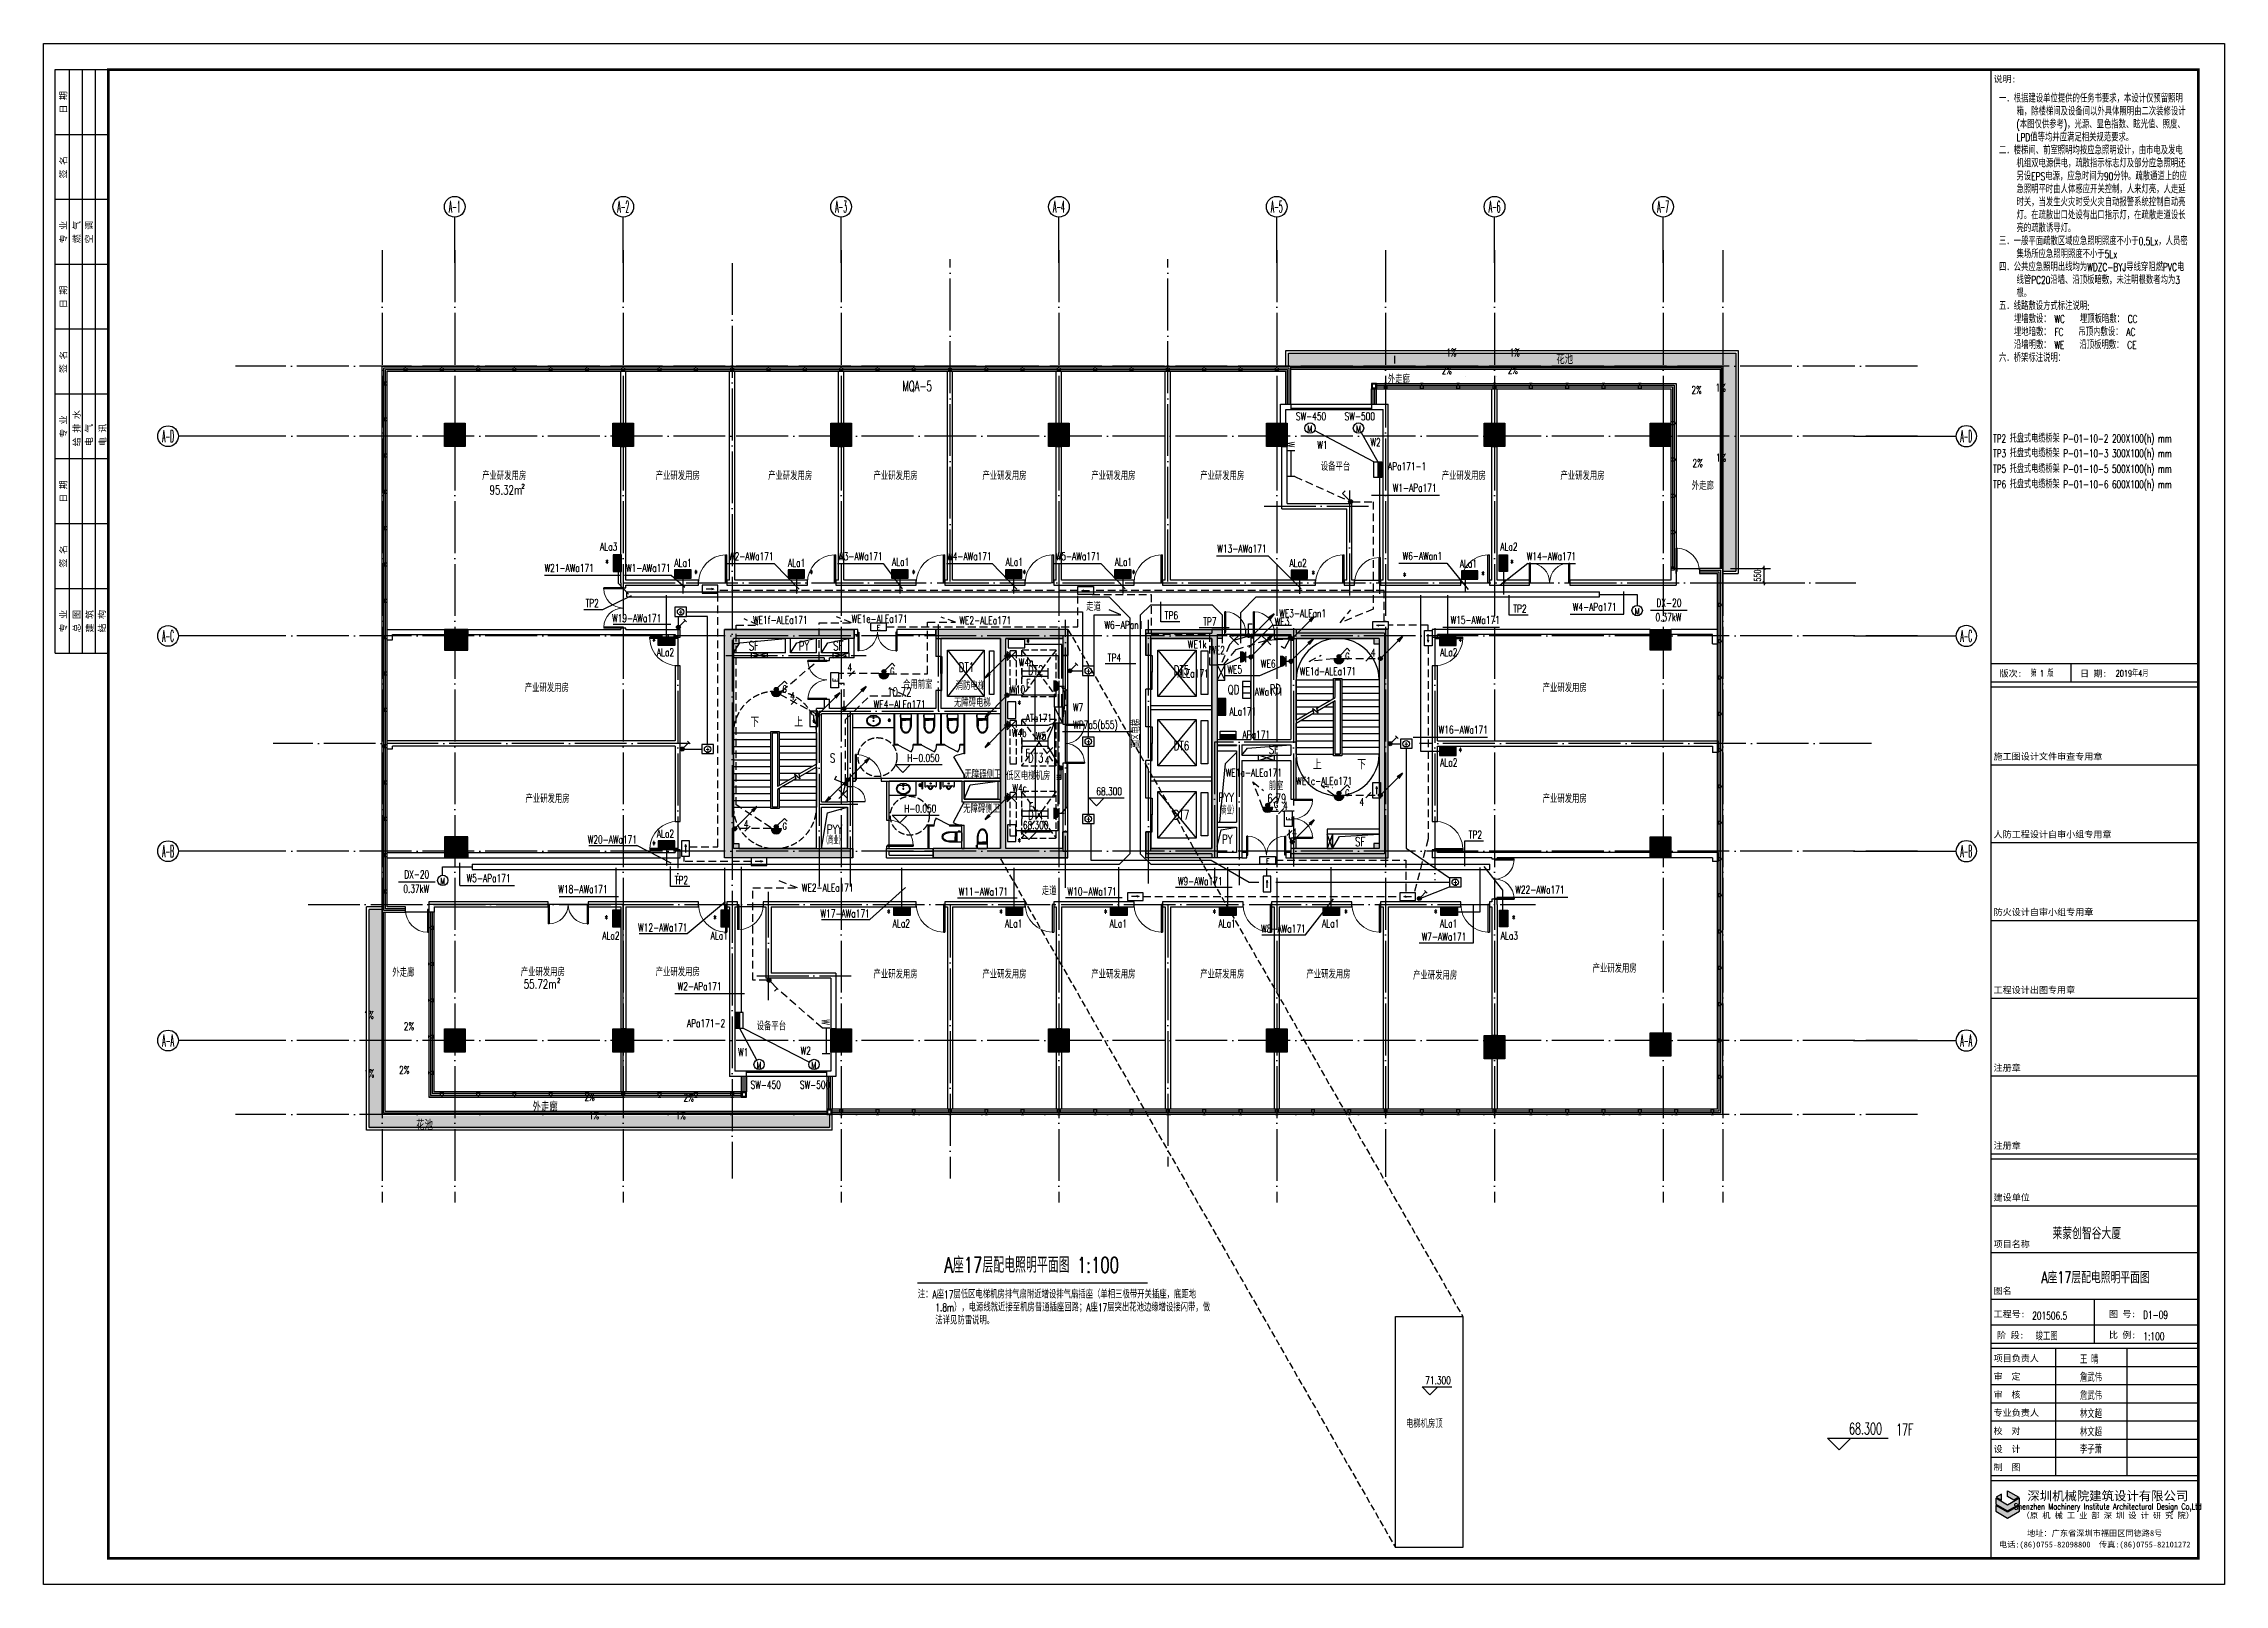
# Model space of a CAD drawing. Extents: x 1980812 to 2226895, y -554123 to 281606.
# Drawn here: x 1980812 to 2064912, y -204044 to -144644 of the extents above; entities that cross this region are included whole.
import ezdxf
from ezdxf.enums import TextEntityAlignment as Align

# ---------------------------------------------------------------- set-up
doc = ezdxf.new("R2010")
doc.units = 0
doc.header["$LTSCALE"] = 1000
doc.header["$MEASUREMENT"] = 0
for name, pattern in [('CONTINOUS', [0]), ('DASH', [0.35, 0.25, -0.1]), ('DOTE', [2.42, 2, -0.2, 0.02, -0.2]), ('DQXX', [4.5, 3, -1.5])]:
    doc.linetypes.add(name, pattern=pattern)
doc.layers.get('Defpoints').update_dxf_attribs({"color": 8})
for name, color, linetype in [('0-文字（管井）', 8, 'Continuous'), ('1', 1, 'Continuous'), ('7', 7, 'Continuous'), ('A-FLOR-LAND', 8, 'Continuous'), ('A-FLOR-PFIX', 8, 'Continuous'), ('A-FLOR-TPTN', 8, 'Continuous'), ('AXIS', 7, 'Continuous'), ('AXIS_TEXT', 7, 'Continuous'), ('COLU', 8, 'Continuous'), ('COLU_HATCH', 8, 'Continuous'), ('CURTWALL', 8, 'Continuous'), ('DIM_ELEV', 8, 'Continuous'), ('DIM_SYMB', 8, 'Continuous'), ('dote', 8, 'DOTE'), ('DQ1', 1, 'Continuous'), ('DQ2', 2, 'Continuous'), ('DQ7', 7, 'Continuous'), ('DQK', 7, 'Continuous'), ('DQK1', 1, 'Continuous'), ('DQK7', 7, 'Continuous'), ('DQqj', 1, 'Continuous'), ('DQX', 2, 'DQXX'), ('EQUIP_地漏', 8, 'Continuous'), ('HANDRAIL', 8, 'Continuous'), ('LINE', 8, 'Continuous'), ('PUB_DIM', 8, 'Continuous'), ('PUB_TEXT', 8, 'Continuous'), ('STAIR', 8, 'Continuous'), ('TK', 1, 'Continuous'), ('WALL', 7, 'Continuous'), ('WINDOW', 8, 'Continuous'), ('幕墙编号', 8, 'Continuous'), ('房间名称', 7, 'Continuous'), ('栏杆', 8, 'Continuous'), ('留洞', 8, 'CONTINOUS'), ('看线', 8, 'Continuous'), ('空线', 8, 'Continuous'), ('窗户分隔', 8, 'Continuous'), ('详细尺寸', 8, 'Continuous'), ('详细尺寸-幕墙', 8, 'Continuous')]:
    doc.layers.add(name, color=color, linetype=linetype)
doc.styles.add('_TCH_AXIS', font='COMPLEX', dxfattribs={"bigfont": 'GBCBIG'})
doc.styles.add('_TCH_DIM', font='SIMPLEX', dxfattribs={"bigfont": 'GBCBIG'})
doc.styles.add('_TCH_DIM_T3', font='SIMPLEX', dxfattribs={"width": 0.705882, "bigfont": 'GBCBIG'})
doc.styles.add('COMPLEX', font='COMPLEX')
doc.styles.add('D8', font='txtw.shx', dxfattribs={"width": 0.7, "bigfont": 'hztxtw.shx'})
doc.styles.add('HEITI', font='simplex.shx', dxfattribs={"width": 0.6, "bigfont": 'hztxt.shx'})
doc.styles.add('HZF', font='ROMANS2', dxfattribs={"width": 0.7, "bigfont": 'HZDF2'})
doc.styles.add('HZTXTW', font='txtw.shx', dxfattribs={"width": 0.6, "bigfont": 'hztxtw.shx'})
doc.styles.add('SONGTI', font='', dxfattribs={"width": 1.1})
doc.styles.get('SONGTI').set_extended_font_data('NSimSun')
doc.dimstyles.new('_TCH_ARCH&&100', dxfattribs={"dimtxt": 255, "dimasz": 100, "dimexe": 250, "dimexo": 300, "dimgap": 122.5, "dimtad": 1, "dimdec": 0, "dimzin": 0, "dimdsep": 46, "dimtxsty": '_TCH_DIM_T3', "dimblk": 'ARCHTICK', "dimcen": 0.09, "dimclrt": 7, "dimazin": 2, "dimtfac": 1, "dimtdec": 0, "dimtix": 1, "dimtmove": 2, "dimatfit": 3, "dimfxl": 0, "dimtolj": 1, "dimtzin": 0, "dimarcsym": 0})

msp = doc.modelspace()

# ---------------------------------------------------------------- texts
at = {"layer": '0-文字（管井）', "style": 'HZF', "width": 0.7}
for s, p in [('S', (2011239.8, -172188.2)), ('PYY', (2026417.5, -173704.6)), ('PYY', (2011315.9, -174933.6)), ('PY', (2026458.9, -175320.2)), ('SF', (2031585.3, -175412.9))]:
    msp.add_text(s, height=350, dxfattribs=at).set_placement(p, align=Align.MIDDLE_CENTER)
at = {"layer": '7', "style": 'D8', "width": 0.7}
msp.add_text('D1-09', height=300, dxfattribs=at).set_placement((2061776.8, -193803.2))
at = {"layer": 'DIM_ELEV', "color": 7, "style": 'HZTXTW', "width": 0.6}
for s, p in [('68.300', (2050437.9, -198267.6)), ('17F', (2052249.6, -198301.1))]:
    msp.add_text(s, height=450, dxfattribs=at).set_placement(p)
at = {"layer": 'DQ7', "style": 'D8', "width": 0.7}
for s, height, p in [('SW-450', 300, (2029691.1, -159010.6)), ('SW-500', 300, (2031570.2, -159010.6)), ('W1', 300, (2030130.8, -160120)), ('W2', 300, (2032177.3, -160010.1)), ('APa171-1', 300, (2033395.2, -160941.2)), ('W1-APa171', 300, (2033685.3, -161767.9)), ('ALa3', 300, (2002603.7, -164036.3)), ('W13-AWa171', 300, (2027026.2, -164112.4)), ('ALa2', 300, (2037321.4, -164036.3)), ('W21-AWa171', 300, (2001080.3, -164856.5)), ('*', 300, (2002544.6, -164683.3)), ('W1-AWa171', 300, (2004132.5, -164857.3)), ('ALa1', 300, (2005470.3, -164661.6)), ('W2-AWa171', 300, (2008103.9, -164406.8)), ('ALa1', 300, (2009849.7, -164661.6)), ('W3-AWa171', 300, (2012311.5, -164406.8)), ('ALa1', 300, (2013859, -164623.7)), ('W4-AWa171', 300, (2016514.4, -164406.8)), ('ALa1', 300, (2018245.4, -164623.7)), ('W5-AWa171', 300, (2020703.8, -164406.8)), ('ALa1', 300, (2022454.8, -164623.7)), ('ALa2', 300, (2029191.2, -164668.9)), ('W6-AWan1', 300, (2033984.6, -164398.5)), ('ALa1', 300, (2035759.4, -164695.9)), ('*', 300, (2037437.9, -164683.3)), ('W14-AWa171', 300, (2038959.6, -164406.8)), ('*', 300, (2005968, -165077.9)), ('*', 300, (2010420.6, -165077.9)), ('*', 300, (2014364.1, -165077.9)), ('*', 300, (2018638.2, -165077.9)), ('*', 300, (2022847.5, -165077.9)), ('*', 300, (2029774.4, -165100.8)), ('*', 300, (2033294.8, -165177.9)), ('*', 300, (2036323, -165127.9)), ('TP2', 300, (2001966.7, -166214.6)), ('TP2', 300, (2037747.3, -166431.4)), ('W4-APa171', 300, (2040631.2, -166360.6)), ('DX-20', 300, (2043491.4, -166202.2)), ('W19-AWa171', 300, (2003683.4, -166792.9)), ('W6-APan1', 300, (2022471.1, -167055.4)), ('TP6', 300, (2024305.2, -166685.5)), ('TP7', 300, (2025785.7, -166922.8)), ('W15-AWa171', 300, (2036018.7, -166865)), ('0.37kW', 300, (2043474.3, -166756.6)), ('*', 300, (2004347.6, -167683.6)), ('ALa2', 300, (2004792.6, -168109.1)), ('TP4', 300, (2022106.9, -168314.4)), ('WE1k', 300, (2025298, -167806.8)), ('ALa2', 300, (2035003.1, -168109.1)), ('*', 300, (2035448.1, -167683.6)), ('W4a', 300, (2018704.2, -168495.3)), ('W10', 300, (2018374.8, -169542.8)), ('ATa171', 300, (2019194.5, -170644.8)), ('W7', 300, (2020704.9, -170235.5)), ('WP7a5(b55)', 300, (2021376.1, -170928.2)), ('W4b', 300, (2018436.5, -171224.6)), ('W5', 300, (2019281.6, -171335.2)), ('W16-AWa171', 300, (2035561.7, -171096.8)), ('ALa2', 300, (2035003.1, -172359.1)), ('*', 300, (2035448.1, -171933.6)), ('W4c', 300, (2018451.4, -173346.8)), ('W20-AWa171', 300, (2002744.5, -175327.5)), ('*', 300, (2004347.6, -175531.2)), ('ALa2', 300, (2004792.6, -175105.7)), ('TP2', 300, (2036025, -175144.2)), ('DX-20', 300, (1995202.2, -176674.4)), ('0.37kW', 300, (1995185.1, -177228.8)), ('W5-APa171', 300, (1997972.6, -176820)), ('W18-AWa171', 300, (2001611.5, -177240.8)), ('TP2', 300, (2005407, -176894.1)), ('W11-AWa171', 300, (2017055.3, -177339)), ('W10-AWa171', 300, (2021247.6, -177332.4)), ('W9-AWa171', 300, (2025415.1, -176935.5)), ('W22-AWa171', 300, (2038515.5, -177264.3)), ('*', 300, (2002518.4, -178388.3)), ('*', 300, (2006698.4, -178388.3)), ('W17-AWa171', 300, (2011721.3, -178181.5)), ('*', 300, (2013401.6, -178168.4)), ('*', 300, (2017734.4, -178168.4)), ('*', 300, (2021768.8, -178168.4)), ('*', 300, (2025966.6, -178168.4)), ('*', 300, (2031036.9, -178168.4)), ('*', 300, (2034502, -178168.4)), ('*', 300, (2037507.5, -178388.3)), ('ALa2', 300, (2002688.4, -179033.4)), ('W12-AWa171', 300, (2004689.6, -178721.6)), ('ALa1', 300, (2006868.4, -179033.4)), ('ALa2', 300, (2013888.4, -178564.5)), ('ALa1', 300, (2018221.2, -178564.5)), ('ALa1', 300, (2022255.6, -178564.5)), ('ALa1', 300, (2026453.4, -178564.5)), ('W8-AWa171', 300, (2028624.9, -178767.5)), ('ALa1', 300, (2030446.7, -178564.5)), ('W7-AWa171', 300, (2034817.9, -179077.3)), ('ALa1', 300, (2034995.5, -178564.5)), ('ALa3', 300, (2037337.5, -179033.4)), ('W2-APa171', 300, (2006110.3, -180989.5)), ('APa171-2', 300, (2006359.1, -182411.4)), ('W2', 300, (2010202.3, -183467.7)), ('W1', 300, (2007792.6, -183527.3)), ('SW-450', 300, (2008661.1, -184784)), ('SW-500', 300, (2010563.8, -184784)), ('A座17层配电照明平面图 1:100', 600, (2018917.9, -191699))]:
    msp.add_text(s, height=height, dxfattribs=at).set_placement(p, align=Align.MIDDLE)
at = {"layer": 'DQ7', "style": 'D8'}
for s, width, p in [('TP2 托盘式电缆桥架 P-01-10-2 200X100(h) mm', 0.68, (2055994.9, -160018)), ('TP3 托盘式电缆桥架 P-01-10-3 300X100(h) mm', 0.68, (2055994.9, -160589.8)), ('TP5 托盘式电缆桥架 P-01-10-5 500X100(h) mm', 0.68, (2055994.9, -161188.4)), ('TP6 托盘式电缆桥架 P-01-10-6 600X100(h) mm', 0.68, (2055994.9, -161785.7)), ('WE3-ALEan1', 0.7, (2028462.3, -166761.5)), ('WE1f-ALEa171', 0.7, (2008170.6, -167011.8)), ('WE1e-ALEa171', 0.7, (2011972.5, -166968.1)), ('WE2-ALEa171', 0.7, (2016128.8, -167031.6)), ('WE3', 0.7, (2028289.9, -167075.7)), ('WE2', 0.7, (2025801.8, -168178.7)), ('ALEa171', 0.7, (2024546.9, -169076.9)), ('WE5', 0.7, (2026463.1, -168923.6)), ('WE6', 0.7, (2027754.3, -168701.5)), ('WE1d-ALEa171', 0.7, (2029256.7, -168992.1)), ('AWa171', 0.7, (2027522.8, -169781.1)), ('WE4-ALEa171', 0.7, (2012822.4, -170262.4)), ('ALa171', 0.7, (2026546, -170541.1)), ('APa171', 0.7, (2027047.4, -171434)), ('WE1a-ALEa171', 0.7, (2026400.6, -172899.3)), ('WE1c-ALEa171', 0.7, (2029116.5, -173220.6)), ('WE2-ALEa171', 0.7, (2010052, -177337.8))]:
    msp.add_text(s, height=300, dxfattribs=dict(at, width=width)).set_placement(p)
at = {"layer": 'DQ7', "style": 'D8', "width": 0.7}
for p in [(2018785.4, -169298.4), (2018770.5, -171996.6), (2018894.5, -174049.8)]:
    msp.add_text('E', height=300, dxfattribs=at).set_placement(p, align=Align.MIDDLE_CENTER)
at = {"layer": 'DQ7', "color": 1, "style": 'D8', "width": 0.7}
msp.add_text('A座17层配电照明平面图', height=450, dxfattribs=at).set_placement((2059940.3, -192436.9), align=Align.CENTER)
at = {"layer": 'DQ7', "char_height": 300, "attachment_point": 1, "style": 'D8'}
for s, insert, width in [('\\pi-675,l675;一．根据建设单位提供的任务书要求，本设计仅预留照明箱，除楼梯间及设备间以外具体照明由二次装修设计(本图仅供参考)，光源、显色指数、眩光值、照度、LPD值等均并应满足相关规范要求。\\P二．楼梯间、前室照明均按应急照明设计，由市电及发电机组双电源供电，疏散指示标志灯及部分应急照明还另设EPS电源，应急时间为90分钟。疏散通道上的应急照明平时由人体感应开关控制，人来灯亮，人走延时关，当发生火灾时受火灾自动报警系统控制自动亮灯。在疏散出口处设有出口指示灯，在疏散走道设长亮的疏散诱导灯。\\P三．一般平面疏散区域应急照明照度不小于0.5Lx，人员密集场所应急照明照度不小于5Lx\\P四．公共应急照明出线均为WDZC-BYJ导线穿阻燃PVC电线管PC20沿墙、沿顶板暗敷，未注明根数者均为3根。\\P五．线路敷设方式标注说明:\\P    埋墙敷设： WC    埋顶板暗敷： CC\\P    埋地暗敷： FC    吊顶内敷设： AC\\P    沿墙明敷： WE    沿顶板明敷： CE\\P六．桥架标注说明：', (2056220.2, -146609.3), 7255.282), ('\\pi-675,l675;注：A座17层低区电梯机房排气扇附近增设排气扇插座（单相三极带开关插座，底距地1.8m），电源线就近接至机房普通插座回路；A座17层突出花池边缘增设接闪带，做法详见防雷说明。', (2014524.5, -192717.9), 11419.99)]:
    msp.add_mtext(s, dxfattribs=dict(at, insert=insert, width=width))
at = {"layer": 'DQK7', "linetype": 'ByBlock', "style": 'D8', "width": 0.7}
for p in [(2018704.4, -167892.7), (2018370, -170265.1), (2018370, -175570.9)]:
    msp.add_text('*', height=300, dxfattribs=at).set_placement(p)
at = {"layer": 'PUB_TEXT', "style": '_TCH_DIM'}
for s, p in [('下', (2008071.6, -170982.9)), ('上', (2009762.3, -170982.9)), ('上', (2029762.3, -172622.9)), ('下', (2031471.6, -172622.9))]:
    msp.add_text(s, height=337.6, dxfattribs=at).set_placement(p)
at = {"layer": 'PUB_TEXT', "style": '_TCH_DIM', "width": 0.705882}
for s, p in [('H-0.050', (2014116.5, -172333.5)), ('H-0.050', (2013998.3, -174284.9)), ('68.300', (2021410.5, -173618.4)), ('68.300', (2018576.2, -174923.5)), ('71.300', (2034091.8, -196327.5))]:
    msp.add_text(s, height=297.5, dxfattribs=at).set_placement(p)
at = {"layer": '幕墙编号', "style": 'HZTXTW', "width": 0.6}
msp.add_text('MQA-5', height=400, rotation=0.000571, dxfattribs=at).set_placement((2014498.9, -157846.4), align=Align.MIDDLE_CENTER)
at = {"layer": '房间名称', "style": 'D8', "width": 0.7}
for s, rotation, p in [('外走廊', 0.000571, (2033077.3, -157592.6)), ('外走廊', 0.000571, (2044798.7, -161696.2)), ('走道', 0.000571, (2021301.7, -166356.7)), ('合用前室', 0.000571, (2014522, -169360.7)), ('高区电梯', 90.000571, (2022949.1, -171250.4)), ('无障碍侧卫', 0.000571, (2017034.2, -172827.9)), ('低区电梯机房', 0.000571, (2018781.9, -172877.9)), ('无障碍侧卫', 0.000571, (2016983.6, -174146.8)), ('走道', 0.000571, (2019590.7, -177316.5)), ('外走廊', 0.000571, (1994686.2, -180466.6))]:
    msp.add_text(s, height=300, rotation=rotation, dxfattribs=at).set_placement(p, align=Align.MIDDLE_CENTER)
at = {"layer": '房间名称'}
for s, height, style, width, p in [('95.32m', 350, 'HZF', 0.7, (1998638.2, -161850.1)), ('2', 175, 'HZF', 0.7, (1999304.9, -161712.1)), ('SF', 350, 'HZF', 0.7, (2008203.4, -167862.3)), ('PY', 350, 'HZF', 0.7, (2010134.4, -167862.3)), ('SF', 350, 'HZF', 0.7, (2011456.1, -167862.3)), ('DT1', 350, 'HZF', 0.7, (2016401.3, -168683.6)), ('DT2', 350, 'HZF', 0.7, (2019071.7, -168797.8)), ('DT5', 350, 'HZF', 0.7, (2024693.6, -168797.8)), ('10.72', 350, 'HZF', 0.7, (2013810.8, -169636.6)), ('无障碍电梯', 300, 'D8', 0.7, (2016628, -170060.9)), ('消防电梯', 300, 'D8', 0.7, (2016557, -169407)), ('QD', 350, 'HZF', 0.7, (2026701.3, -169546.2)), ('RD', 350, 'HZF', 0.7, (2028313.8, -169531.7)), ('DT6', 350, 'HZF', 0.7, (2024693.6, -171706.4)), ('DT3', 350, 'HZF', 0.7, (2019071.7, -172177.4)), ('SF', 350, 'HZF', 0.7, (2028257.6, -171849.1)), ('前室', 300, 'D8', 0.7, (2028342.2, -173260.6)), ('（商业）', 300, 'HZTXTW', 0.5, (2026438.2, -174210.2)), ('6.79', 350, 'HZF', 0.7, (2028370.3, -173745.4)), ('DT4', 350, 'HZF', 0.7, (2019071.7, -174376.4)), ('DT7', 350, 'HZF', 0.7, (2024693.6, -174376.4)), ('（商业）', 300, 'HZTXTW', 0.5, (2011268.9, -175361.3)), ('55.72m', 350, 'HZF', 0.7, (1999959.2, -180901.2)), ('2', 175, 'HZF', 0.7, (2000675.9, -180763.2)), ('电梯机房顶', 300, 'D8', 0.7, (2034057.9, -197858.4))]:
    msp.add_text(s, height=height, dxfattribs=dict(at, style=style, width=width)).set_placement(p, align=Align.MIDDLE_CENTER)

# ---------------------------------------------------------------- blocks, each defined once
blk = doc.blocks.new('_AXISO')
blk.add_circle((0, 0), 0.5)
at = {"layer": 'AXIS_TEXT', "style": 'COMPLEX', "width": 1.041667}
blk.add_attdef('A', text='', height=0.56, dxfattribs=at).set_placement((-0.25, -0.28), (0.25, -0.28), align=Align.FIT)
blk = doc.blocks.new('A座塔楼')
at = {"layer": 'AXIS'}
for p, q in [((0, 29979), (0, 31745)), ((6500, 29979), (6500, 31745)), ((14900, 29979), (14900, 31745)), ((23300, 29979), (23300, 31745)), ((31700, 29979), (31700, 31745)), ((40100, 29979), (40100, 31745)), ((46600, 29979), (46600, 31745)), ((-6824, 23300), (-10655, 23300)), ((53944, 23300), (57893, 23300)), ((-6824, 15600), (-10655, 15600)), ((53944, 15600), (57893, 15600)), ((-6824, 7300), (-10655, 7300)), ((53944, 7300), (57893, 7300)), ((53944, 0), (57893, 0)), ((-6824, 0), (-10655, 0))]:
    blk.add_line(p, q, dxfattribs=at)
at = {"layer": 'dote'}
for p, q in [((-2800, 30469), (-2800, -6248)), ((0, 30469), (0, -6248)), ((6500, 30469), (6500, -6248)), ((14900, 30469), (14900, -6248)), ((23300, 30469), (23300, -6248)), ((31700, 30469), (31700, -6248)), ((35900, 30469), (35900, -5250)), ((40100, 30469), (40100, -6248)), ((46600, 30469), (46600, -6248)), ((48900, 30469), (48900, -6248)), ((10700, 29972), (10700, -5320)), ((19100, 17700), (19100, 30123)), ((27500, 17700), (27500, 30123)), ((56411, 26000), (-8456, 26000)), ((56413, 23300), (-8454, 23300)), ((56413, 15600), (-8454, 15600)), ((9046, 11450), (-6998, 11450)), ((54631, 11450), (37209, 11450)), ((56413, 7300), (-8454, 7300)), ((19100, 5200), (19100, -5320)), ((27500, 5200), (27500, -4850)), ((56413, 0), (-8454, 0)), ((56413, -2850), (-8454, -2850))]:
    blk.add_line(p, q, dxfattribs=at)
at = {"layer": 'AXIS'}
ref = blk.add_blockref('_AXISO', (0, 32145), dxfattribs=dict(at, xscale=800, yscale=800, zscale=800))
ref.add_attrib('A', 'A-1', dxfattribs={"layer": 'AXIS_TEXT', "height": 452.5, "style": '_TCH_AXIS', "width": 0.375}).set_placement((-226, 31919), (226, 31919), align=Align.FIT)
ref = blk.add_blockref('_AXISO', (6500, 32145), dxfattribs=dict(at, xscale=800, yscale=800, zscale=800))
ref.add_attrib('A', 'A-2', dxfattribs={"layer": 'AXIS_TEXT', "height": 452.5, "style": '_TCH_AXIS', "width": 0.344262}).set_placement((6274, 31919), (6726, 31919), align=Align.FIT)
ref = blk.add_blockref('_AXISO', (14900, 32145), dxfattribs=dict(at, xscale=800, yscale=800, zscale=800))
ref.add_attrib('A', 'A-3', dxfattribs={"layer": 'AXIS_TEXT', "height": 452.5, "style": '_TCH_AXIS', "width": 0.344262}).set_placement((14674, 31919), (15126, 31919), align=Align.FIT)
ref = blk.add_blockref('_AXISO', (23300, 32145), dxfattribs=dict(at, xscale=800, yscale=800, zscale=800))
ref.add_attrib('A', 'A-4', dxfattribs={"layer": 'AXIS_TEXT', "height": 452.5, "style": '_TCH_AXIS', "width": 0.333333}).set_placement((23074, 31919), (23526, 31919), align=Align.FIT)
ref = blk.add_blockref('_AXISO', (31700, 32145), dxfattribs=dict(at, xscale=800, yscale=800, zscale=800))
ref.add_attrib('A', 'A-5', dxfattribs={"layer": 'AXIS_TEXT', "height": 452.5, "style": '_TCH_AXIS', "width": 0.344262}).set_placement((31474, 31919), (31926, 31919), align=Align.FIT)
ref = blk.add_blockref('_AXISO', (40100, 32145), dxfattribs=dict(at, xscale=800, yscale=800, zscale=800))
ref.add_attrib('A', 'A-6', dxfattribs={"layer": 'AXIS_TEXT', "height": 452.5, "style": '_TCH_AXIS', "width": 0.344262}).set_placement((39874, 31919), (40326, 31919), align=Align.FIT)
ref = blk.add_blockref('_AXISO', (46600, 32145), dxfattribs=dict(at, xscale=800, yscale=800, zscale=800))
ref.add_attrib('A', 'A-7', dxfattribs={"layer": 'AXIS_TEXT', "height": 452.5, "style": '_TCH_AXIS', "width": 0.344262}).set_placement((46374, 31919), (46826, 31919), align=Align.FIT)
ref = blk.add_blockref('_AXISO', (-11055, 23300), dxfattribs=dict(at, xscale=800, yscale=800, zscale=800))
ref.add_attrib('A', 'A-D', dxfattribs={"layer": 'AXIS_TEXT', "height": 452.5, "style": '_TCH_AXIS', "width": 0.328125}).set_placement((-11281, 23074), (-10828, 23074), align=Align.FIT)
ref = blk.add_blockref('_AXISO', (58293, 23300), dxfattribs=dict(at, xscale=-800, yscale=800, zscale=800))
ref.add_attrib('A', 'A-D', dxfattribs={"layer": 'AXIS_TEXT', "height": 452.5, "style": '_TCH_AXIS', "width": 0.328125}).set_placement((58066, 23074), (58519, 23074), align=Align.FIT)
ref = blk.add_blockref('_AXISO', (-11055, 15600), dxfattribs=dict(at, xscale=800, yscale=800, zscale=800))
ref.add_attrib('A', 'A-C', dxfattribs={"layer": 'AXIS_TEXT', "height": 452.5, "style": '_TCH_AXIS', "width": 0.33871}).set_placement((-11281, 15374), (-10828, 15374), align=Align.FIT)
ref = blk.add_blockref('_AXISO', (58293, 15600), dxfattribs=dict(at, xscale=-800, yscale=800, zscale=800))
ref.add_attrib('A', 'A-C', dxfattribs={"layer": 'AXIS_TEXT', "height": 452.5, "style": '_TCH_AXIS', "width": 0.33871}).set_placement((58066, 15374), (58519, 15374), align=Align.FIT)
ref = blk.add_blockref('_AXISO', (-11055, 7300), dxfattribs=dict(at, xscale=800, yscale=800, zscale=800))
ref.add_attrib('A', 'A-B', dxfattribs={"layer": 'AXIS_TEXT', "height": 452.5, "style": '_TCH_AXIS', "width": 0.328125}).set_placement((-11281, 7074), (-10828, 7074), align=Align.FIT)
ref = blk.add_blockref('_AXISO', (58293, 7300), dxfattribs=dict(at, xscale=-800, yscale=800, zscale=800))
ref.add_attrib('A', 'A-B', dxfattribs={"layer": 'AXIS_TEXT', "height": 452.5, "style": '_TCH_AXIS', "width": 0.328125}).set_placement((58066, 7074), (58519, 7074), align=Align.FIT)
ref = blk.add_blockref('_AXISO', (-11055, 0), dxfattribs=dict(at, xscale=800, yscale=800, zscale=800))
ref.add_attrib('A', 'A-A', dxfattribs={"layer": 'AXIS_TEXT', "height": 452.5, "style": '_TCH_AXIS', "width": 0.323077}).set_placement((-11281, -226), (-10828, -226), align=Align.FIT)
ref = blk.add_blockref('_AXISO', (58293, 0), dxfattribs=dict(at, xscale=-800, yscale=800, zscale=800))
ref.add_attrib('A', 'A-A', dxfattribs={"layer": 'AXIS_TEXT', "height": 452.5, "style": '_TCH_AXIS', "width": 0.323077}).set_placement((58066, -226), (58519, -226), align=Align.FIT)
blk = doc.blocks.new('$DorLib2D$00000001')
for p, q in [((0.45, 0.975), (0.5, 0.975)), ((0.45, 0), (0.45, 0.975)), ((0.5, 0), (0.5, 0.975)), ((0.5, 0), (0.45, 0))]:
    blk.add_line(p, q)
at = {"lineweight": 13}
blk.add_arc((0.475, 0), 0.975, 91.46928, 180, dxfattribs=at)
blk = doc.blocks.new('$DorLib2D$00000002')
for p, q in [((-0.5, 0), (-0.5, 0.4875)), ((-0.475, 0.4875), (-0.5, 0.4875)), ((-0.475, 0), (-0.475, 0.4875)), ((0.475, 0), (0.475, 0.4875)), ((0.475, 0.4875), (0.5, 0.4875)), ((0.5, 0), (0.5, 0.4875)), ((-0.5, 0), (-0.475, 0)), ((0.5, 0), (0.475, 0))]:
    blk.add_line(p, q)
at = {"lineweight": 13}
for centre, start, end in [((-0.4875, 0), 0, 88.53072), ((0.4875, 0), 91.46928, 180)]:
    blk.add_arc(centre, 0.4875, start, end, dxfattribs=at)
blk = doc.blocks.new('A$C204647D6')
at = {"layer": 'A-FLOR-LAND'}
h = blk.add_hatch(dxfattribs=at)
h.set_pattern_fill('GRASS', color=256, scale=50, angle=180)
h.set_pattern_definition([(270, (3055315.91, -461100.08), (99.7795475, -99.7795475), [26.458066, -173.101015]), (225, (3055315.91, -461100.08), (99.7796155, -99.7796155), [26.458066, -114.651615]), (315, (3055315.91, -461100.08), (99.7796155, 99.7796155), [26.458066, -114.651615])])
h.paths.add_polyline_path([(49400, -5200), (48900, -5200), (48900, 2700), (32150, 2700), (32150, 3200), (49400, 3200)])
h = blk.add_hatch(dxfattribs=at)
h.set_pattern_fill('GRASS', color=256, scale=50)
h.set_pattern_definition([(90, (-3008715.91, 437200.08), (-99.7795475, 99.7795475), [26.458066, -173.101015]), (45, (-3008715.91, 437200.08), (-99.7796155, 99.7796155), [26.458066, -114.651615]), (135, (-3008715.91, 437200.08), (-99.7796155, -99.7796155), [26.458066, -114.651615])])
h.paths.add_polyline_path([(-3300, -18250), (-2800, -18250), (-2800, -26200), (14450, -26200), (14450, -26700), (-3300, -26700)])
at = {"layer": 'CURTWALL'}
for p, q in [((-2800, 2700), (6500, 2700)), ((-2800, -16150), (-2800, 2700)), ((-2733, 2633), (6500, 2633)), ((-2733, -16150), (-2733, 2633)), ((-2667, 2567), (6500, 2567)), ((-2667, -16150), (-2667, 2567)), ((6500, 2700), (10700, 2700)), ((6500, 2633), (10700, 2633)), ((6500, 2567), (10700, 2567)), ((10700, 2700), (14900, 2700)), ((10700, 2633), (14900, 2633)), ((10700, 2567), (14900, 2567)), ((14900, 2700), (19100, 2700)), ((14900, 2633), (19100, 2633)), ((14900, 2567), (19100, 2567)), ((19100, 2700), (23300, 2700)), ((19100, 2633), (23300, 2633)), ((19100, 2567), (23300, 2567)), ((23300, 2700), (32250, 2700)), ((23300, 2633), (32183, 2633)), ((23300, 2567), (32117, 2567)), ((32117, 1230), (32117, 2567)), ((32183, 1230), (32183, 2633)), ((32250, 1230), (32250, 2700)), ((-2600, 2500), (6500, 2500)), ((-2600, -16150), (-2600, 2500)), ((6500, 2500), (10700, 2500)), ((10700, 2500), (14900, 2500)), ((14900, 2500), (19100, 2500)), ((19100, 2500), (23300, 2500)), ((23300, 2500), (32050, 2500)), ((32050, 1230), (32050, 2500)), ((35350, 1230), (35350, 1830)), ((35350, 1830), (35550, 1830)), ((35417, 1230), (35417, 1830)), ((35483, 1230), (35483, 1830)), ((35550, 2030), (40100, 2030)), ((35550, 2030), (35550, 1830)), ((35550, 1963), (40100, 1963)), ((35550, 1897), (40100, 1897)), ((35550, 1830), (40100, 1830)), ((35550, 1230), (35550, 1830)), ((40100, 2030), (47100, 2030)), ((40100, 1963), (47033, 1963)), ((40100, 1897), (46967, 1897)), ((40100, 1830), (46900, 1830)), ((46900, 1830), (46900, -5100)), ((46967, 1897), (46967, -5100)), ((47033, 1963), (47033, -5100)), ((47100, 2030), (47100, -5100)), ((32050, 1230), (32250, 1230)), ((35350, 1230), (35550, 1230)), ((47100, -5100), (46900, -5100)), ((47100, -5300), (47100, -5100)), ((48900, -5100), (48000, -5100)), ((48000, -5100), (48000, -5300)), ((48000, -5167), (48833, -5167)), ((48000, -5233), (48767, -5233)), ((48000, -5300), (48700, -5300)), ((48700, -25950), (48700, -5300)), ((48767, -26017), (48767, -5233)), ((48833, -26083), (48833, -5167)), ((48900, -26150), (48900, -5100)), ((-2800, -18350), (-2800, -16150)), ((-2733, -18283), (-2733, -16150)), ((-2667, -18217), (-2667, -16150)), ((-2600, -18150), (-2600, -16150)), ((-2800, -18350), (-1900, -18350)), ((-1900, -18283), (-2733, -18283)), ((-1900, -18217), (-2667, -18217)), ((-1900, -18150), (-2600, -18150)), ((-1900, -18350), (-1900, -18150)), ((-999, -18150), (-1000, -18150)), ((-1000, -18150), (-1000, -18350)), ((-999, -18217), (-1000, -18217)), ((-999, -18283), (-1000, -18283)), ((-1000, -18350), (-999, -18350)), ((-1000, -18350), (-1000, -25480)), ((-800, -18350), (-1000, -18350)), ((-933, -18350), (-933, -25413)), ((-867, -18350), (-867, -25347)), ((-800, -18350), (-800, -25280)), ((11050, -24680), (11050, -25280)), ((11250, -24680), (11050, -24680)), ((11117, -24680), (11117, -25280)), ((11183, -24680), (11183, -25280)), ((11250, -24680), (11250, -25280)), ((14350, -24680), (14350, -25950)), ((14550, -24680), (14350, -24680)), ((14417, -24680), (14417, -25950)), ((14483, -24680), (14483, -25950)), ((14550, -24680), (14550, -25950)), ((6500, -25480), (-1000, -25480)), ((6500, -25413), (-933, -25413)), ((6500, -25347), (-867, -25347)), ((6500, -25280), (-800, -25280)), ((11050, -25280), (6500, -25280)), ((11050, -25347), (6500, -25347)), ((11050, -25413), (6500, -25413)), ((11050, -25480), (6500, -25480)), ((11050, -25480), (11050, -25280)), ((11250, -25280), (11050, -25280)), ((14550, -25950), (14350, -25950)), ((19100, -25950), (14550, -25950)), ((14550, -26150), (14550, -25950)), ((19100, -26017), (14550, -26017)), ((23300, -25950), (19100, -25950)), ((23300, -26017), (19100, -26017)), ((27500, -25950), (23300, -25950)), ((27500, -26017), (23300, -26017)), ((31700, -25950), (27500, -25950)), ((31700, -26017), (27500, -26017)), ((35900, -25950), (31700, -25950)), ((35900, -26017), (31700, -26017)), ((40100, -25950), (35900, -25950)), ((40100, -26017), (35900, -26017)), ((48700, -25950), (40100, -25950)), ((48767, -26017), (40100, -26017)), ((19100, -26083), (14550, -26083)), ((19100, -26150), (14550, -26150)), ((23300, -26083), (19100, -26083)), ((23300, -26150), (19100, -26150)), ((27500, -26083), (23300, -26083)), ((27500, -26150), (23300, -26150)), ((31700, -26083), (27500, -26083)), ((31700, -26150), (27500, -26150)), ((35900, -26083), (31700, -26083)), ((35900, -26150), (31700, -26150)), ((40100, -26083), (35900, -26083)), ((40100, -26150), (35900, -26150)), ((48833, -26083), (40100, -26083)), ((48900, -26150), (40100, -26150))]:
    blk.add_line(p, q, dxfattribs=at)
for points in [[(35350, 1830), (35550, 1830), (35550, 2030), (35350, 2030)], [(35380, 1860), (35520, 1860), (35520, 2000), (35380, 2000)], [(11050, -25480), (11250, -25480), (11250, -25280), (11050, -25280)], [(11080, -25450), (11220, -25450), (11220, -25310), (11080, -25310)], [(14350, -26150), (14550, -26150), (14550, -25950), (14350, -25950)], [(14380, -26120), (14520, -26120), (14520, -25980), (14380, -25980)]]:
    blk.add_lwpolyline(points, close=True, dxfattribs=at)
at = {"layer": 'DIM_SYMB'}
for points in [[(37663, 2939, 0, 0, 0), (38425, 2939, 80, 0, 0), (38725, 2939, 0, 0, 0)], [(41593, 2939, 0, 0, 0), (40656, 2939, 80, 0, 0), (40356, 2939, 0, 0, 0)], [(47893, 2588, 0, 0, 0), (48269, 1343, 80, 0, 0), (48355, 1056, 0, 0, 0)], [(49078, 2638, 0, 0, 0), (49078, 1337, 80, 0, 0), (49078, 1037, 0, 0, 0)], [(37546, 2199, 0, 0, 0), (38666, 2269, 80, 0, 0), (38966, 2287, 0, 0, 0)], [(41501, 2206, 0, 0, 0), (40490, 2269, 80, 0, 0), (40191, 2287, 0, 0, 0)], [(49093, -1593, 0, 0, 0), (49093, -292, 80, 0, 0), (49093, 8, 0, 0, 0)], [(47934, -1848, 0, 0, 0), (48310, -603, 80, 0, 0), (48396, -316, 0, 0, 0)], [(-3055, -21554, 0, 0, 0), (-3055, -22855, 80, 0, 0), (-3055, -23155, 0, 0, 0)], [(-1964, -21887, 0, 0, 0), (-2234, -22960, 80, 0, 0), (-2308, -23251, 0, 0, 0)], [(-3039, -25335, 0, 0, 0), (-3039, -24634, 80, 0, 0), (-3039, -24334, 0, 0, 0)], [(-1964, -25320, 0, 0, 0), (-2185, -24829, 80, 0, 0), (-2308, -24556, 0, 0, 0)], [(4454, -25707, 0, 0, 0), (6182, -25812, 80, 0, 0), (6482, -25831, 0, 0, 0)], [(9754, -25726, 0, 0, 0), (8003, -25848, 80, 0, 0), (7704, -25869, 0, 0, 0)], [(4597, -26476, 0, 0, 0), (5898, -26476, 80, 0, 0), (6198, -26476, 0, 0, 0)], [(9430, -26476, 0, 0, 0), (8129, -26476, 80, 0, 0), (7829, -26476, 0, 0, 0)]]:
    blk.add_lwpolyline(points, format="xyseb", dxfattribs=at)
at = {"layer": 'dote'}
for p, q in [((34500, -2100), (34500, -6145)), ((31212, -2700), (35241, -2700)), ((6500, -5650), (54032, -5650)), ((8600, -7400), (8600, -17120)), ((37800, -7400), (37800, -17120)), ((12100, -21747), (12100, -17570)), ((-5658, -18050), (41673, -18050)), ((11652, -20800), (15293, -20800))]:
    blk.add_line(p, q, dxfattribs=at)
at = {"layer": 'HANDRAIL'}
for p, q in [((32250, 1230), (35800, 1230)), ((32250, 1080), (35350, 1080)), ((32250, 1030), (35350, 1030)), ((14450, -24480), (10800, -24480)), ((14450, -24680), (10800, -24680)), ((14350, -24530), (11250, -24530))]:
    blk.add_line(p, q, dxfattribs=at)
at = {"layer": 'WALL'}
for p, q in [((6400, 500), (6400, 2500)), ((6600, 500), (6600, 2500)), ((10600, -5550), (10600, 2500)), ((10800, -5550), (10800, 2500)), ((14800, 500), (14800, 2500)), ((15000, 500), (15000, 2500)), ((19000, -5550), (19000, 2500)), ((19200, -5550), (19200, 2500)), ((23200, 500), (23200, 2500)), ((23400, 500), (23400, 2500)), ((27400, -5550), (27400, 2500)), ((27400, 2500), (27600, 2500)), ((27600, -5550), (27600, 2500)), ((40000, 500), (40000, 1830)), ((40200, 500), (40200, 1830)), ((31850, 500), (31850, 1230)), ((31850, 1230), (32250, 1230)), ((32050, 500), (32050, 1030)), ((32050, 1030), (32250, 1030)), ((32250, 1230), (32250, 1030)), ((35350, 1230), (36000, 1230)), ((35350, 1230), (35350, 1030)), ((35350, 1030), (35800, 1030)), ((35800, -5550), (35800, 1030)), ((36000, -5550), (36000, 1230)), ((6400, 500), (6600, 500)), ((14800, 500), (15000, 500)), ((23200, 500), (23400, 500)), ((31850, 500), (32050, 500)), ((40000, 500), (40200, 500)), ((6400, -5650), (6400, -400)), ((6400, -400), (6600, -400)), ((6600, -5550), (6600, -400)), ((14800, -5550), (14800, -400)), ((14800, -400), (15000, -400)), ((15000, -5550), (15000, -400)), ((23200, -5550), (23200, -400)), ((23200, -400), (23400, -400)), ((23400, -5550), (23400, -400)), ((31900, -2800), (31900, -400)), ((31900, -400), (32100, -400)), ((32100, -2600), (32100, -400)), ((40000, -5550), (40000, -400)), ((40000, -400), (40200, -400)), ((40200, -5550), (40200, -400)), ((31900, -2800), (34400, -2800)), ((32100, -2600), (34600, -2600)), ((34400, -5550), (34400, -2800)), ((34600, -5550), (34600, -2600)), ((6400, -5650), (6400, -5850)), ((6400, -5850), (6600, -5850)), ((9400, -5550), (6600, -5550)), ((6600, -5850), (6600, -5750)), ((6600, -5750), (9400, -5750)), ((9400, -5750), (9400, -5550)), ((10600, -5550), (10500, -5550)), ((10500, -5550), (10500, -5750)), ((10500, -5750), (10700, -5750)), ((10700, -5750), (13600, -5750)), ((13600, -5550), (10800, -5550)), ((13600, -5750), (13600, -5550)), ((14800, -5550), (14700, -5550)), ((14700, -5550), (14700, -5750)), ((14700, -5750), (14900, -5750)), ((14900, -5750), (17800, -5750)), ((17800, -5550), (15000, -5550)), ((17800, -5750), (17800, -5550)), ((19000, -5550), (18900, -5550)), ((18900, -5550), (18900, -5750)), ((18900, -5750), (19100, -5750)), ((19100, -5750), (22000, -5750)), ((22000, -5550), (19200, -5550)), ((22000, -5750), (22000, -5550)), ((23200, -5550), (23100, -5550)), ((23100, -5550), (23100, -5750)), ((23100, -5750), (23300, -5750)), ((23300, -5750), (26200, -5750)), ((26200, -5550), (23400, -5550)), ((26200, -5750), (26200, -5550)), ((27400, -5550), (27300, -5550)), ((27300, -5550), (27300, -5750)), ((27300, -5750), (27500, -5750)), ((27500, -5750), (33200, -5750)), ((33200, -5550), (27600, -5550)), ((33200, -5750), (33200, -5550)), ((34400, -5550), (34300, -5550)), ((34300, -5550), (34300, -5750)), ((34300, -5750), (34500, -5750)), ((34500, -5750), (34700, -5750)), ((34700, -5550), (34600, -5550)), ((34700, -5750), (34700, -5550)), ((35800, -5550), (35700, -5550)), ((35700, -5550), (35700, -5750)), ((35700, -5750), (35900, -5750)), ((35900, -5750), (38800, -5750)), ((38800, -5550), (36000, -5550)), ((38800, -5750), (38800, -5550)), ((40000, -5550), (39900, -5550)), ((39900, -5550), (39900, -5750)), ((39900, -5750), (40100, -5750)), ((40100, -5750), (41450, -5750)), ((41450, -5550), (40200, -5550)), ((41450, -5750), (41450, -5550)), ((46900, -5550), (43000, -5550)), ((43000, -5550), (43000, -5750)), ((43000, -5750), (47100, -5750)), ((46900, -5100), (46900, -5550)), ((47100, -5100), (46900, -5100)), ((47100, -5100), (47100, -5750)), ((-2600, -7850), (-2600, -7450)), ((-2600, -7450), (-400, -7450)), ((-400, -7450), (-400, -7650)), ((500, -7450), (6400, -7450)), ((500, -7450), (500, -7650)), ((6600, -7400), (6400, -7400)), ((6400, -7400), (6400, -7450)), ((6600, -7450), (6600, -7400)), ((6600, -7450), (8700, -7450)), ((8700, -7750), (8700, -7450)), ((37700, -7450), (37700, -7750)), ((46100, -7450), (37700, -7450)), ((46100, -7650), (46100, -7450)), ((48600, -7450), (46900, -7450)), ((46900, -7650), (46900, -7450)), ((48700, -7450), (48600, -7450)), ((48700, -7650), (48700, -7450)), ((-2600, -7850), (-2400, -7850)), ((-2400, -7850), (-2400, -7650)), ((-2400, -7650), (-400, -7650)), ((500, -7650), (6500, -7650)), ((6500, -7650), (8500, -7650)), ((8500, -7650), (8500, -7750)), ((8500, -7750), (8700, -7750)), ((37700, -7750), (37900, -7750)), ((37900, -7750), (37900, -7650)), ((46100, -7650), (37900, -7650)), ((48500, -7650), (46900, -7650)), ((48500, -8000), (48500, -7650)), ((48500, -8000), (48700, -8000)), ((48700, -7650), (48700, -7650)), ((48700, -8000), (48700, -7650)), ((8700, -8850), (8500, -8850)), ((8500, -8850), (8500, -11750)), ((8700, -11850), (8700, -8850)), ((37900, -8850), (37700, -8850)), ((37700, -8850), (37700, -11850)), ((37900, -11750), (37900, -8850)), ((8500, -11750), (-2600, -11750)), ((-2600, -12050), (-2600, -11750)), ((37900, -11750), (48600, -11750)), ((48600, -11750), (48700, -11750)), ((48700, -11750), (48700, -11950)), ((-2600, -12050), (-2400, -12050)), ((8500, -11950), (-2400, -11950)), ((-2400, -12050), (-2400, -11950)), ((8500, -11950), (8500, -14850)), ((8700, -14850), (8700, -11850)), ((37700, -11850), (37700, -14850)), ((37900, -11950), (48500, -11950)), ((37900, -14850), (37900, -11950)), ((48500, -11950), (48500, -12200)), ((48700, -12200), (48500, -12200)), ((48700, -11950), (48700, -12200)), ((48700, -11950), (48700, -11950)), ((8500, -14850), (8700, -14850)), ((37700, -14850), (37900, -14850)), ((8700, -15950), (8500, -15950)), ((8500, -15950), (8500, -16050)), ((8700, -16250), (8700, -15950)), ((37900, -15950), (37700, -15950)), ((37700, -15950), (37700, -16250)), ((37900, -16050), (37900, -15950)), ((-2600, -16050), (-400, -16050)), ((-2600, -16250), (-400, -16250)), ((-400, -16050), (-400, -16250)), ((500, -16050), (8500, -16050)), ((500, -16050), (500, -16250)), ((500, -16250), (8700, -16250)), ((40000, -16250), (37700, -16250)), ((40100, -16050), (37900, -16050)), ((40000, -16250), (40000, -16300)), ((40000, -16300), (40200, -16300)), ((46100, -16050), (40100, -16050)), ((40200, -16300), (40200, -16250)), ((46100, -16250), (40200, -16250)), ((46100, -16250), (46100, -16050)), ((48700, -16050), (46900, -16050)), ((46900, -16250), (46900, -16050)), ((48500, -16250), (46900, -16250)), ((48500, -16250), (48500, -16400)), ((48700, -16400), (48500, -16400)), ((48700, -16050), (48700, -16400)), ((3600, -17950), (-999, -17950)), ((-999, -17950), (-999, -18350)), ((-799, -18350), (-999, -18350)), ((-799, -18150), (3600, -18150)), ((-799, -18150), (-799, -18350)), ((3600, -18150), (3600, -17950)), ((6500, -17950), (5150, -17950)), ((5150, -17950), (5150, -18150)), ((5150, -18150), (6400, -18150)), ((6400, -18150), (6400, -22850)), ((9400, -17950), (6500, -17950)), ((6600, -18150), (6600, -22850)), ((6600, -18150), (9400, -18150)), ((9400, -18150), (9400, -17950)), ((10700, -17950), (10500, -17950)), ((10500, -17950), (10500, -18150)), ((10500, -18150), (10600, -18150)), ((10600, -18150), (10600, -24680)), ((10900, -17950), (10700, -17950)), ((10800, -18150), (10800, -24480)), ((10800, -18150), (10900, -18150)), ((10900, -18150), (10900, -17950)), ((12100, -17950), (11900, -17950)), ((11900, -17950), (11900, -18150)), ((11900, -18150), (12000, -18150)), ((12000, -18150), (12000, -20900)), ((17800, -17950), (12100, -17950)), ((12200, -18150), (12200, -20700)), ((12200, -18150), (17800, -18150)), ((17800, -18150), (17800, -17950)), ((19100, -17950), (18900, -17950)), ((18900, -17950), (18900, -18150)), ((18900, -18150), (19000, -18150)), ((19000, -18150), (19000, -25950)), ((22000, -17950), (19100, -17950)), ((19200, -18150), (19200, -25950)), ((19200, -18150), (22000, -18150)), ((22000, -18150), (22000, -17950)), ((23300, -17950), (23100, -17950)), ((23100, -17950), (23100, -18150)), ((23100, -18150), (23200, -18150)), ((23200, -18150), (23200, -22850)), ((26200, -17950), (23300, -17950)), ((23400, -18150), (23400, -22850)), ((23400, -18150), (26200, -18150)), ((26200, -18150), (26200, -17950)), ((27500, -17950), (27300, -17950)), ((27300, -17950), (27300, -18150)), ((27300, -18150), (27400, -18150)), ((27400, -18150), (27400, -25950)), ((30400, -17950), (27500, -17950)), ((27600, -18150), (27600, -25950)), ((27600, -18150), (30400, -18150)), ((30400, -18150), (30400, -17950)), ((31700, -17950), (31500, -17950)), ((31500, -17950), (31500, -18150)), ((31500, -18150), (31600, -18150)), ((31600, -18150), (31600, -22850)), ((34600, -17950), (31700, -17950)), ((31800, -18150), (31800, -22850)), ((31800, -18150), (34600, -18150)), ((34600, -18150), (34600, -17950)), ((35900, -17950), (35700, -17950)), ((35700, -17950), (35700, -18150)), ((35700, -18150), (35800, -18150)), ((35800, -18150), (35800, -25950)), ((38800, -17950), (35900, -17950)), ((36000, -18150), (38800, -18150)), ((36000, -18150), (36000, -25950)), ((38800, -18150), (38800, -17950)), ((40000, -17950), (39900, -17950)), ((39900, -17950), (39900, -18150)), ((39900, -18150), (40000, -18150)), ((40200, -17850), (40000, -17850)), ((40000, -17850), (40000, -17950)), ((40000, -18150), (40000, -23100)), ((40200, -18050), (40200, -17850)), ((40200, -18050), (40200, -23100)), ((14500, -20900), (12000, -20900)), ((14700, -20700), (12200, -20700)), ((14500, -20900), (14500, -22850)), ((14700, -20700), (14700, -22850)), ((6600, -22850), (6400, -22850)), ((14700, -22850), (14500, -22850)), ((23400, -22850), (23200, -22850)), ((31800, -22850), (31600, -22850)), ((40200, -23100), (40000, -23100)), ((6400, -23750), (6400, -25280)), ((6600, -23750), (6400, -23750)), ((6600, -23750), (6600, -25280)), ((14500, -23750), (14500, -24480)), ((14700, -23750), (14500, -23750)), ((14700, -23750), (14700, -24680)), ((23200, -23750), (23200, -25950)), ((23400, -23750), (23200, -23750)), ((23400, -23750), (23400, -25950)), ((31600, -23750), (31600, -25950)), ((31800, -23750), (31600, -23750)), ((31800, -23750), (31800, -25950)), ((40000, -24000), (40000, -25950)), ((40200, -24000), (40000, -24000)), ((40200, -24000), (40200, -25950)), ((11250, -24680), (10600, -24680)), ((11250, -24480), (10800, -24480)), ((11250, -24680), (11250, -24480)), ((14500, -24480), (14350, -24480)), ((14350, -24680), (14350, -24480)), ((14700, -24680), (14350, -24680))]:
    blk.add_line(p, q, dxfattribs=at)
at = {"layer": 'WINDOW'}
for p, q in [((34700, -5550), (35700, -5550)), ((47100, -5100), (48000, -5100)), ((-1000, -18350), (-1900, -18350)), ((11900, -18150), (10900, -18150))]:
    blk.add_line(p, q, dxfattribs=at)
at = {"layer": '栏杆'}
for p, q in [((32150, 2700), (48900, 2700)), ((32250, 2650), (48850, 2650)), ((32250, 2580), (48800, 2580)), ((48800, 2600), (48800, -5100)), ((48850, 2650), (48850, -5100)), ((48900, 2700), (48900, -5100)), ((-2800, -26150), (-2800, -18250)), ((-2750, -26100), (-2750, -18350)), ((-2680, -26030), (-2680, -18350)), ((14350, -26030), (-2680, -26030)), ((14550, -26150), (-2800, -26150)), ((14350, -26100), (-2750, -26100))]:
    blk.add_line(p, q, dxfattribs=at)
at = {"layer": '看线'}
for p, q in [((32050, 3300), (49500, 3300)), ((32050, 2700), (32050, 3300)), ((32150, 2700), (32150, 3200)), ((32150, 3200), (49400, 3200)), ((49400, 3200), (49400, -5200)), ((49500, 3300), (49500, -5300)), ((48900, -5200), (49400, -5200)), ((48900, -5300), (49500, -5300)), ((-3400, -26750), (-3400, -18150)), ((-2800, -18150), (-3400, -18150)), ((-2800, -18250), (-3300, -18250)), ((-3300, -26650), (-3300, -18250)), ((14550, -26750), (-3400, -26750)), ((14450, -26650), (-3300, -26650)), ((14450, -26150), (14450, -26650)), ((14550, -26750), (14550, -26150))]:
    blk.add_line(p, q, dxfattribs=at)
at = {"layer": 'WINDOW', "xscale": 1100, "yscale": 1100, "zscale": 1100}
for p in [(9950, -5650), (14150, -5650), (18350, -5650), (22550, -5650), (26750, -5650)]:
    blk.add_blockref('$DorLib2D$00000001', p, dxfattribs=at)
at = {"layer": 'WINDOW'}
for name, p, xscale, yscale, zscale, rotation in [('$DorLib2D$00000001', (33750, -5650), 1100, 1100, 1100, 359.9999999962066), ('$DorLib2D$00000001', (35200, -5650), 1000, 1000, 1000, 1.333544886013283e-08), ('$DorLib2D$00000001', (39350, -5650), 1100, 1100, 1100, 2.33136107384907e-09), ('$DorLib2D$00000002', (42225, -5650), -1550, 1550, -1550, 2.439905663796576e-09), ('$DorLib2D$00000001', (47550, -5200), -900, 900, -900, 2.430883293544367e-09), ('$DorLib2D$00000002', (6500, -6625), -1550, 1550, -1550, 89.99999999921363), ('$DorLib2D$00000001', (8600, -8300), 1100, 1100, 1100, 90.00000000026061), ('$DorLib2D$00000001', (37800, -8300), 1100, -1100, 1100, 90.00000000032266), ('$DorLib2D$00000001', (8600, -15400), -1100, 1100, -1100, 90), ('$DorLib2D$00000001', (37800, -15400), -1100, -1100, -1100, 90), ('$DorLib2D$00000002', (40100, -17075), -1550, 1550, -1550, 270.0000000041565), ('$DorLib2D$00000001', (-1450, -18250), -900, 900, -900, 179.9999999978433), ('$DorLib2D$00000002', (4375, -18050), -1550, 1550, -1550, 180.0000000001451), ('$DorLib2D$00000001', (9950, -18050), -1100, 1100, -1100, 179.9999999998475), ('$DorLib2D$00000001', (11400, -18050), 1000, 1000, 1000, 180), ('$DorLib2D$00000001', (18350, -18050), -1100, 1100, -1100, 180.0000000000915), ('$DorLib2D$00000001', (22550, -18050), -1100, 1100, -1100, 180), ('$DorLib2D$00000001', (26750, -18050), -1100, 1100, -1100, 180), ('$DorLib2D$00000001', (30950, -18050), -1100, 1100, -1100, 180), ('$DorLib2D$00000001', (35150, -18050), -1100, 1100, -1100, 180), ('$DorLib2D$00000001', (39350, -18050), -1100, 1100, -1100, 180)]:
    blk.add_blockref(name, p, dxfattribs=dict(at, xscale=xscale, yscale=yscale, zscale=zscale, rotation=rotation))
at = {"layer": 'PUB_TEXT', "style": '_TCH_DIM', "width": 0.705882}
for s, p in [('1%', (38236, 3077)), ('1%', (40680, 3077)), ('2%', (38060, 2393)), ('2%', (40608, 2400)), ('2%', (47692, 1631)), ('1%', (48621, 1725)), ('1%', (48636, -977)), ('2%', (47733, -1189)), ('1%', (-3512, -22467)), ('2%', (-1965, -22901)), ('2%', (-2145, -24586)), ('1%', (-3496, -24719)), ('2%', (5003, -25625)), ('1%', (5170, -26337)), ('1%', (8517, -26337)), ('2%', (8823, -25652))]:
    blk.add_text(s, height=297.5, dxfattribs=at).set_placement(p)
at = {"layer": '房间名称', "style": 'HZTXTW', "width": 0.6}
for s, p in [('花池', (42805, 2977)), ('外走廊', (3487, -25856)), ('花池', (-1166, -26555))]:
    blk.add_text(s, height=400, rotation=0.00057, dxfattribs=at).set_placement(p, align=Align.MIDDLE_CENTER)
blk = doc.blocks.new('A$C63E13691')
at = {"layer": 'WALL'}
for p, q in [((0, -650), (0, 100)), ((0, 100), (200, 100)), ((200, -650), (200, 100)), ((0, -650), (200, -650)), ((0, -3400), (0, -1950)), ((0, -1950), (200, -1950)), ((200, -3400), (200, -1950)), ((0, -3400), (200, -3400)), ((0, -6150), (0, -4700)), ((0, -4700), (200, -4700)), ((200, -6150), (200, -4700)), ((0, -6150), (200, -6150)), ((0, -8200), (0, -7450)), ((0, -7450), (200, -7450)), ((200, -8200), (200, -7450)), ((0, -8200), (200, -8200))]:
    blk.add_line(p, q, dxfattribs=at)
at = {"layer": 'WINDOW'}
for p, q in [((0, -1950), (0, -650)), ((0, -4700), (0, -3400)), ((0, -7450), (0, -6150))]:
    blk.add_line(p, q, dxfattribs=at)
for points in [[(-41, -1300), (0, -1300), (0, -650), (-41, -650)], [(-41, -1300), (0, -1300), (0, -1950), (-41, -1950)], [(-41, -4050), (0, -4050), (0, -3400), (-41, -3400)], [(-41, -4050), (0, -4050), (0, -4700), (-41, -4700)], [(-41, -6800), (0, -6800), (0, -6150), (-41, -6150)], [(-41, -6800), (0, -6800), (0, -7450), (-41, -7450)]]:
    blk.add_lwpolyline(points, close=True, dxfattribs=at)
blk = doc.blocks.new('A$C1FE24B19')
at = {"layer": '房间名称', "style": 'D8', "width": 0.7}
for s, p in [('产业研发用房', (1909, -1537)), ('产业研发用房', (8600, -1537)), ('产业研发用房', (12938, -1537)), ('产业研发用房', (17000, -1537)), ('产业研发用房', (21200, -1537)), ('产业研发用房', (25400, -1537)), ('产业研发用房', (29600, -1537)), ('设备平台', (33967, -1180)), ('产业研发用房', (38913, -1537)), ('产业研发用房', (43491, -1537)), ('产业研发用房', (3551, -9712)), ('产业研发用房', (42805, -9712)), ('产业研发用房', (3578, -13987)), ('产业研发用房', (42805, -13987)), ('产业研发用房', (3397, -20667)), ('产业研发用房', (8600, -20667)), ('产业研发用房', (17000, -20754)), ('产业研发用房', (21200, -20754)), ('产业研发用房', (25400, -20754)), ('产业研发用房', (29600, -20754)), ('产业研发用房', (33695, -20754)), ('产业研发用房', (37809, -20796)), ('产业研发用房', (44731, -20529)), ('设备平台', (12211, -22749))]:
    blk.add_text(s, height=300, rotation=0.00057, dxfattribs=at).set_placement(p, align=Align.MIDDLE_CENTER)
blk = doc.blocks.new('竖梃0903')
at = {"layer": '窗户分隔'}
blk.add_line((115028288, 22648046), (115028222, 22648046), dxfattribs=at)
for points in [[(115028222, 22648096), (115028225, 22648096), (115028225, 22647996), (115028222, 22647996)], [(115028288, 22648096), (115028422, 22648096), (115028422, 22647996), (115028288, 22647996)]]:
    blk.add_lwpolyline(points, close=True, dxfattribs=at)
blk = doc.blocks.new('幕墙12，14层')
at = {"layer": 'WINDOW'}
for p, rotation in [((-22649946, 115030922), 270), ((-22648546, 115030922), 270), ((-22647146, 115030922), 270), ((-22645746, 115030922), 270), ((-22644346, 115030922), 270), ((-22642946, 115030922), 270), ((-22641546, 115030922), 270), ((-22640146, 115030922), 270), ((-22638746, 115030922), 270), ((-22637346, 115030922), 270), ((-22635946, 115030922), 270), ((-22634546, 115030922), 270), ((-22633146, 115030922), 270), ((-22631746, 115030922), 270), ((-22630346, 115030922), 270), ((-22628946, 115030922), 270), ((-22627546, 115030922), 270), ((-22626146, 115030922), 270), ((-22624746, 115030922), 270), ((-22623346, 115030922), 270), ((-22621946, 115030922), 270), ((-22620546, 115030922), 270), ((-22619146, 115030922), 270), ((-22617746, 115030922), 270), ((-22616346, 115030922), 270), ((-22612146, 115030252), 270), ((-22610746, 115030252), 270), ((-22609346, 115030252), 270), ((-22607946, 115030252), 270), ((-22606546, 115030252), 270), ((-22605146, 115030252), 270), ((-22603746, 115030252), 270), ((-22602346, 115030252), 270), ((22647546, -115053702), 90), ((22648946, -115053702), 90), ((22650346, -115053702), 90), ((22651746, -115053702), 90), ((22653146, -115053702), 90), ((22654546, -115053702), 90), ((22655946, -115053702), 90), ((22657346, -115053702), 90), ((22658746, -115053702), 90), ((22662946, -115054372), 90), ((22664346, -115054372), 90), ((22665746, -115054372), 90), ((22667146, -115054372), 90), ((22668546, -115054372), 90), ((22669946, -115054372), 90), ((22671346, -115054372), 90), ((22672746, -115054372), 90), ((22674146, -115054372), 90), ((22675546, -115054372), 90), ((22676946, -115054372), 90), ((22678346, -115054372), 90), ((22679746, -115054372), 90), ((22681146, -115054372), 90), ((22682546, -115054372), 90), ((22683946, -115054372), 90), ((22685346, -115054372), 90), ((22686746, -115054372), 90), ((22688146, -115054372), 90), ((22689546, -115054372), 90), ((22690946, -115054372), 90), ((22692346, -115054372), 90), ((22693746, -115054372), 90), ((22695146, -115054372), 90), ((22696546, -115054372), 90)]:
    blk.add_blockref('竖梃0903', p, dxfattribs=dict(at, rotation=rotation))
at = {"layer": 'WINDOW', "xscale": -1, "rotation": 180}
for p in [(-115031022, 22650076), (-115031022, 22648696), (-115031022, 22647296), (-115031022, 22645896), (-115031022, 22644496), (-115031022, 22643096), (-115031022, 22641696), (-115031022, 22640296), (-115031022, 22638896), (-115031022, 22637496), (-115031022, 22636096), (-115031022, 22634696), (-115031022, 22633296), (-115031022, 22631896), (-115031022, 22630496), (-115029222, 22629096), (-115029222, 22627696), (-115029222, 22626296), (-115029222, 22624896), (-115029222, 22623496)]:
    blk.add_blockref('竖梃0903', p, dxfattribs=at)
at = {"layer": 'WINDOW', "xscale": -1}
for p in [(115075322, -22647546), (115075322, -22648946), (115075322, -22650346), (115075322, -22651746), (115075322, -22653146), (115077122, -22654546), (115077122, -22655946), (115077122, -22657346), (115077122, -22658746), (115077122, -22660146), (115077122, -22661546), (115077122, -22662946), (115077122, -22664346), (115077122, -22665746), (115077122, -22667146), (115077122, -22668546), (115077122, -22669946), (115077122, -22671346), (115077122, -22672746)]:
    blk.add_blockref('竖梃0903', p, dxfattribs=at)
blk = doc.blocks.new('11~17层墙柱')
at = {"layer": 'COLU_HATCH'}
h = blk.add_hatch(color=256, dxfattribs=at)
h.dxf.hatch_style = 1
h.paths.add_polyline_path([(-400, 23800), (400, 23800), (400, 22900), (-400, 22900)])
h = blk.add_hatch(color=256, dxfattribs=at)
h.dxf.hatch_style = 1
h.paths.add_polyline_path([(6100, 23800), (6900, 23800), (6900, 22900), (6100, 22900)])
h = blk.add_hatch(color=256, dxfattribs=at)
h.dxf.hatch_style = 1
h.paths.add_polyline_path([(14500, 23800), (15300, 23800), (15300, 22900), (14500, 22900)])
h = blk.add_hatch(color=256, dxfattribs=at)
h.dxf.hatch_style = 1
h.paths.add_polyline_path([(22900, 23800), (23700, 23800), (23700, 22900), (22900, 22900)])
h = blk.add_hatch(color=256, dxfattribs=at)
h.dxf.hatch_style = 1
h.paths.add_polyline_path([(31300, 23800), (32100, 23800), (32100, 22900), (31300, 22900)])
h = blk.add_hatch(color=256, dxfattribs=at)
h.dxf.hatch_style = 1
h.paths.add_polyline_path([(39700, 23800), (40500, 23800), (40500, 22900), (39700, 22900)])
h = blk.add_hatch(color=256, dxfattribs=at)
h.dxf.hatch_style = 1
h.paths.add_polyline_path([(46100, 23800), (46900, 23800), (46900, 22900), (46100, 22900)])
h = blk.add_hatch(color=256, dxfattribs=at)
h.dxf.hatch_style = 1
h.paths.add_polyline_path([(500, 15850), (-400, 15850), (-400, 15050), (500, 15050)])
h = blk.add_hatch(color=256, dxfattribs=at)
h.dxf.hatch_style = 1
h.paths.add_polyline_path([(15400, 15850), (15400, 15500), (10950, 15500), (10950, 15300), (10750, 15300), (10750, 7600), (10950, 7600), (10950, 7400), (15350, 7400), (15350, 7050), (10400, 7050), (10400, 15850)])
h = blk.add_hatch(color=256, dxfattribs=at)
h.dxf.hatch_style = 1
h.paths.add_polyline_path([(18550, 15850), (23650, 15850), (23650, 14850), (23450, 14850), (23450, 15500), (18550, 15500)])
h = blk.add_hatch(color=256, dxfattribs=at)
h.dxf.hatch_style = 1
h.paths.add_polyline_path([(21250, 15500), (21250, 7400), (21050, 7400), (21050, 15500)])
h = blk.add_hatch(color=256, dxfattribs=at)
h.dxf.hatch_style = 1
h.paths.add_polyline_path([(26650, 15850), (26650, 14850), (26850, 14850), (26850, 15500), (29600, 15500), (29600, 15850)])
h = blk.add_hatch(color=256, dxfattribs=at)
h.dxf.hatch_style = 1
h.paths.add_polyline_path([(29400, 15500), (29400, 7400), (29200, 7400), (29200, 15500)])
h = blk.add_hatch(color=256, dxfattribs=at)
h.dxf.hatch_style = 1
h.paths.add_polyline_path([(31600, 15500), (35450, 15500), (35450, 15300), (35650, 15300), (35650, 7600), (35450, 7600), (35450, 7400), (32250, 7400), (32250, 7050), (36000, 7050), (36000, 15850), (31600, 15850)])
h = blk.add_hatch(color=256, dxfattribs=at)
h.dxf.hatch_style = 1
h.paths.add_polyline_path([(46900, 15850), (46900, 15050), (46100, 15050), (46100, 15850)])
h = blk.add_hatch(color=256, dxfattribs=at)
h.dxf.hatch_style = 1
h.paths.add_polyline_path([(500, 7850), (-400, 7850), (-400, 7050), (500, 7050)])
h = blk.add_hatch(color=256, dxfattribs=at)
h.dxf.hatch_style = 1
h.paths.add_polyline_path([(18450, 7050), (23650, 7050), (23650, 8050), (23450, 8050), (23450, 7400), (18450, 7400)])
h = blk.add_hatch(color=256, dxfattribs=at)
h.dxf.hatch_style = 1
h.paths.add_polyline_path([(26650, 8050), (26850, 8050), (26850, 7400), (29400, 7400), (29400, 7050), (26650, 7050)])
h = blk.add_hatch(color=256, dxfattribs=at)
h.dxf.hatch_style = 1
h.paths.add_polyline_path([(46100, 7050), (46100, 7850), (46900, 7850), (46900, 7050)])
h = blk.add_hatch(color=256, dxfattribs=at)
h.dxf.hatch_style = 1
h.paths.add_polyline_path([(-400, 450), (400, 450), (400, -450), (-400, -450)])
h = blk.add_hatch(color=256, dxfattribs=at)
h.dxf.hatch_style = 1
h.paths.add_polyline_path([(6100, 450), (6900, 450), (6900, -450), (6100, -450)])
h = blk.add_hatch(color=256, dxfattribs=at)
h.dxf.hatch_style = 1
h.paths.add_polyline_path([(14500, 450), (15300, 450), (15300, -450), (14500, -450)])
h = blk.add_hatch(color=256, dxfattribs=at)
h.dxf.hatch_style = 1
h.paths.add_polyline_path([(22900, 450), (23700, 450), (23700, -450), (22900, -450)])
h = blk.add_hatch(color=256, dxfattribs=at)
h.dxf.hatch_style = 1
h.paths.add_polyline_path([(31300, 450), (32100, 450), (32100, -450), (31300, -450)])
h = blk.add_hatch(color=256, dxfattribs=at)
h.dxf.hatch_style = 1
h.paths.add_polyline_path([(39700, 200), (40500, 200), (40500, -700), (39700, -700)])
h = blk.add_hatch(color=256, dxfattribs=at)
h.dxf.hatch_style = 1
h.paths.add_polyline_path([(46100, -600), (46100, 300), (46900, 300), (46900, -600)])
at = {"layer": 'COLU'}
blk.add_line((35450, 15500), (35450, 15300), dxfattribs=at)
for points in [[(-400, 23800), (400, 23800), (400, 22900), (-400, 22900)], [(6100, 23800), (6900, 23800), (6900, 22900), (6100, 22900)], [(14500, 23800), (15300, 23800), (15300, 22900), (14500, 22900)], [(22900, 23800), (23700, 23800), (23700, 22900), (22900, 22900)], [(31300, 23800), (32100, 23800), (32100, 22900), (31300, 22900)], [(39700, 23800), (40500, 23800), (40500, 22900), (39700, 22900)], [(46100, 23800), (46900, 23800), (46900, 22900), (46100, 22900)], [(500, 15850), (-400, 15850), (-400, 15050), (500, 15050)], [(15400, 15850), (15400, 15500), (10950, 15500), (10950, 15300), (10750, 15300), (10750, 7600), (10950, 7600), (10950, 7400), (15350, 7400), (15350, 7050), (10400, 7050), (10400, 15850)], [(23650, 14850), (23650, 15850), (18550, 15850), (18550, 15500), (21050, 15500), (21050, 7400), (18450, 7400), (18450, 7050), (23650, 7050), (23650, 8050), (23450, 8050), (23450, 7400), (21250, 7400), (21250, 15500), (23450, 15500), (23450, 14850)], [(29600, 15850), (29600, 15500), (29400, 15500), (29400, 7400), (29400, 7400), (29400, 7050), (26650, 7050), (26650, 8050), (26850, 8050), (26850, 7400), (29200, 7400), (29200, 15500), (26850, 15500), (26850, 14850), (26650, 14850), (26650, 15850)], [(31600, 15500), (35450, 15500), (35450, 15300), (35650, 15300), (35650, 7600), (35450, 7600), (35450, 7400), (32250, 7400), (32250, 7050), (36000, 7050), (36000, 15850), (31600, 15850)], [(46900, 15850), (46900, 15050), (46100, 15050), (46100, 15850)], [(500, 7850), (-400, 7850), (-400, 7050), (500, 7050)], [(46100, 7050), (46100, 7850), (46900, 7850), (46900, 7050)], [(-400, 450), (400, 450), (400, -450), (-400, -450)], [(6100, 450), (6900, 450), (6900, -450), (6100, -450)], [(14500, 450), (15300, 450), (15300, -450), (14500, -450)], [(22900, 450), (23700, 450), (23700, -450), (22900, -450)], [(31300, 450), (32100, 450), (32100, -450), (31300, -450)], [(39700, 200), (40500, 200), (40500, -700), (39700, -700)], [(46100, -600), (46100, 300), (46900, 300), (46900, -600)]]:
    blk.add_lwpolyline(points, close=True, dxfattribs=at)
blk = doc.blocks.new('_ArchTick')
at = {"color": 0, "linetype": 'ByBlock', "const_width": 0.4}
blk.add_lwpolyline([(-0.5, -0.5), (0.5, 0.5)], dxfattribs=at)
blk = doc.blocks.new('*D221')
at = {"layer": 'Defpoints', "color": 0, "transparency": 16777216}
for p in [(2045567, -164878), (2045567, -165428), (2047159, -164878)]:
    blk.add_point(p, dxfattribs=at)
at = {"layer": 'PUB_DIM', "color": 0, "lineweight": -2, "transparency": 16777216}
for p, q in [((2047159, -164878), (2047159, -164778)), ((2045867, -164878), (2047409, -164878)), ((2045867, -165428), (2047409, -165428)), ((2047159, -165428), (2047159, -164878)), ((2047159, -165428), (2047159, -165528))]:
    blk.add_line(p, q, dxfattribs=at)
at = {"layer": 'PUB_DIM', "color": 0, "lineweight": -2, "transparency": 16777216, "xscale": 100, "yscale": 100, "zscale": 100}
for p, rotation in [((2047159, -164878), 270), ((2047159, -165428), 90)]:
    blk.add_blockref('_ArchTick', p, dxfattribs=dict(at, rotation=rotation))
at = {"layer": 'PUB_DIM', "color": 7, "transparency": 16777216, "insert": (2046909, -165153), "char_height": 255, "attachment_point": 5, "rotation": 90, "style": '_TCH_DIM_T3'}
blk.add_mtext('\\A1;550', dxfattribs=at)
blk = doc.blocks.new('dd')
at = {"layer": 'DQK1', "color": 1}
for p, q in [((-200, 100), (200, 100)), ((-200, 92), (200, 92)), ((-196, 62), (196, 62)), ((-188, 32), (188, 32)), ((-174, 2), (174, 2)), ((-154, -28), (154, -28)), ((-122, -58), (122, -58)), ((-68, -88), (68, -88))]:
    blk.add_line(p, q, dxfattribs=at)
blk.add_arc((0, 100), 200, 180, 0, dxfattribs=at)
blk = doc.blocks.new('*X249')
at = {"color": 0}
for p, q in [((5315, 4110), (5515, 4110)), ((5320, 4140), (5510, 4140)), ((5320, 4080), (5510, 4080)), ((5335, 4170), (5495, 4170)), ((5335, 4050), (5495, 4050)), ((5371, 4200), (5459, 4200)), ((5372, 4020), (5459, 4020))]:
    blk.add_line(p, q, dxfattribs=at)
blk = doc.blocks.new('kg')
at = {"layer": 'DQK1'}
for p, q in [((53, 53), (318, 318)), ((318, 318), (424, 212))]:
    blk.add_line(p, q, dxfattribs=at)
blk.add_circle((0, 0), 75, dxfattribs=at)
at = {"layer": 'DQK1', "xscale": 0.75, "yscale": 0.75, "zscale": 0.75}
blk.add_blockref('*X249', (-4061, -3083), dxfattribs=at)
at = {"layer": 'DQK7', "style": 'D8', "width": 0.7}
blk.add_text('G', height=250, dxfattribs=at).set_placement((241, -107))
blk = doc.blocks.new('*X251')
at = {"color": 0}
for p, q in [((126, 2940), (274, 2940)), ((128, 2970), (272, 2970)), ((137, 2910), (263, 2910)), ((144, 3000), (256, 3000)), ((173, 2880), (227, 2880))]:
    blk.add_line(p, q, dxfattribs=at)
blk = doc.blocks.new('j')
at = {"layer": '1', "color": 7}
blk.add_line((850, 850), (850, 850), dxfattribs=at)
blk.add_line((850, 850), (850, 850), dxfattribs=at)
blk.add_line((850, 850), (850, 850), dxfattribs=at)
blk.add_line((850, 850), (850, 850), dxfattribs=at)
blk.add_line((850, 850), (850, 850), dxfattribs=at)
blk.add_line((850, 850), (850, 850), dxfattribs=at)
blk.add_line((850, 850), (850, 850), dxfattribs=at)
blk.add_line((850, 850), (850, 850), dxfattribs=at)
blk.add_line((850, 850), (850, 850), dxfattribs=at)
blk.add_line((850, 850), (850, 850), dxfattribs=at)
blk.add_line((850, 850), (850, 850), dxfattribs=at)
blk.add_line((850, 850), (850, 850), dxfattribs=at)
blk.add_line((850, 850), (850, 850), dxfattribs=at)
blk.add_line((850, 850), (850, 850), dxfattribs=at)
blk.add_line((850, 850), (850, 850), dxfattribs=at)
blk.add_line((850, 850), (850, 850), dxfattribs=at)
blk.add_line((850, 850), (850, 850), dxfattribs=at)
blk.add_line((850, 850), (850, 850), dxfattribs=at)
at = {"layer": 'DQK1'}
blk.add_circle((0, 0), 75, dxfattribs=at)
at = {"layer": 'DQK7'}
for p, q in [((0, 0), (850, 850)), ((850, 850), (647, 703)), ((850, 850), (703, 647))]:
    blk.add_line(p, q, dxfattribs=at)
at = {"layer": 'DQK1'}
blk.add_blockref('*X251', (-200, -2950), dxfattribs=at)
blk = doc.blocks.new('P')
at = {"layer": 'DQK7'}
blk.add_line((-100, -100), (100, 100), dxfattribs=at)
blk = doc.blocks.new('4')
at = {"layer": 'DQK7', "linetype": 'ByBlock', "style": 'D8', "width": 0.7}
blk.add_text('4', height=300, dxfattribs=at).set_placement((-100, -193))
blk = doc.blocks.new('dyz')
at = {"layer": 'DQK1'}
for p, q in [((-300, 0), (300, 0)), ((-300, -300), (-300, 0)), ((300, 0), (300, -300)), ((300, -300), (-300, -300))]:
    blk.add_line(p, q, dxfattribs=at)
at = {"layer": 'DQK7'}
for q in [(-58, -127), (-58, -127), (150, -150), (-58, -173), (-58, -173)]:
    blk.add_line((-150, -150), q, dxfattribs=at)
blk = doc.blocks.new('dyk')
at = {"layer": 'DQK1'}
for p, q in [((-300, 150), (300, 150)), ((-300, -150), (-300, 150)), ((300, 150), (300, -150)), ((300, -150), (-300, -150))]:
    blk.add_line(p, q, dxfattribs=at)
at = {"layer": 'DQK7', "style": 'D8', "width": 0.7}
blk.add_text('E', height=200, dxfattribs=at).set_placement((5, -31), align=Align.MIDDLE_CENTER)
blk = doc.blocks.new('DQZ')
at = {"layer": 'DQK1'}
for q in [(-170, 170), (-170, -170), (170, 170), (170, -170)]:
    blk.add_line((0, 0), q, dxfattribs=at)
at = {"layer": 'DQK1', "ltscale": 0.08}
blk.add_line((-170, -170), (170, -170), dxfattribs=at)
blk = doc.blocks.new('*X257')
at = {"color": 0}
for p, q in [((5315, 4110), (5515, 4110)), ((5320, 4140), (5510, 4140)), ((5320, 4080), (5510, 4080)), ((5335, 4170), (5495, 4170)), ((5335, 4050), (5495, 4050)), ((5371, 4200), (5459, 4200)), ((5372, 4020), (5459, 4020))]:
    blk.add_line(p, q, dxfattribs=at)
blk = doc.blocks.new('k1')
at = {"layer": 'DQK1'}
for p, q in [((53, 53), (318, 318)), ((318, 318), (424, 212))]:
    blk.add_line(p, q, dxfattribs=at)
blk.add_circle((0, 0), 75, dxfattribs=at)
at = {"layer": 'DQK1', "xscale": 0.75, "yscale": 0.75, "zscale": 0.75}
blk.add_blockref('*X257', (-4061, -3083), dxfattribs=at)
blk = doc.blocks.new('*X245')
at = {"color": 0}
for p, q in [((8700, 8370), (9500, 8370)), ((8700, 8340), (9500, 8340)), ((8700, 8310), (9500, 8310)), ((8700, 8280), (9500, 8280)), ((8700, 8250), (9500, 8250)), ((8700, 8220), (9500, 8220)), ((8700, 8190), (9500, 8190)), ((8700, 8160), (9500, 8160)), ((8700, 8130), (9500, 8130)), ((8700, 8100), (9500, 8100)), ((8700, 8070), (9500, 8070)), ((8700, 8040), (9500, 8040)), ((8700, 8010), (9500, 8010))]:
    blk.add_line(p, q, dxfattribs=at)
blk = doc.blocks.new('XM')
at = {"layer": '1'}
for p, q in [((320, 168), (-320, 168)), ((-320, 168), (-320, -152)), ((320, -152), (320, 168)), ((-320, -152), (320, -152))]:
    blk.add_line(p, q, dxfattribs=at)
at = {"layer": '1', "xscale": 0.8, "yscale": 0.8, "zscale": 0.8}
blk.add_blockref('*X245', (-7280, -6552), dxfattribs=at)
blk = doc.blocks.new('dj')
at = {"layer": 'DQK1'}
blk.add_circle((0, 0), 200, dxfattribs=at)
at = {"layer": 'DQK7', "style": 'D8', "width": 0.7}
blk.add_text('M', height=250, dxfattribs=at).set_placement((-100, -150))
blk = doc.blocks.new('xsy')
at = {"layer": 'DQK1', "color": 1}
for p, q in [((-300, -150), (300, 150)), ((300, 150), (-300, 150)), ((-300, 150), (-300, -150)), ((300, -150), (300, 150)), ((-300, -150), (300, -150))]:
    blk.add_line(p, q, dxfattribs=at)
blk = doc.blocks.new('DY2')
at = {"layer": 'DQK1'}
for p, q in [((-500, -200), (-500, 200)), ((-500, 100), (500, 100)), ((500, -200), (500, 200)), ((-500, -100), (500, -100))]:
    blk.add_line(p, q, dxfattribs=at)
blk = doc.blocks.new('*X364')
at = {"color": 0}
for p, q in [((4573, 4860), (4772, 4860)), ((4575, 4830), (4770, 4830)), ((4580, 4890), (4765, 4890)), ((4588, 4800), (4758, 4800)), ((4599, 4920), (4746, 4920)), ((4616, 4770), (4729, 4770)), ((4650, 4950), (4695, 4950))]:
    blk.add_line(p, q, dxfattribs=at)
blk = doc.blocks.new('K3')
at = {"layer": 'DQK1'}
for p, q in [((53, 53), (318, 318)), ((212, 212), (318, 106)), ((265, 265), (371, 159)), ((318, 318), (424, 212))]:
    blk.add_line(p, q, dxfattribs=at)
blk.add_circle((0, 0), 75, dxfattribs=at)
at = {"layer": 'DQK1', "xscale": 0.75, "yscale": 0.75, "zscale": 0.75}
blk.add_blockref('*X364', (-3504, -3639), dxfattribs=at)
blk = doc.blocks.new('x')
at = {"layer": 'DQK1'}
for p, q in [((320, 0), (-320, 0)), ((-320, 0), (-320, -320)), ((320, -320), (320, 0)), ((-320, -320), (320, -320))]:
    blk.add_line(p, q, dxfattribs=at)
blk = doc.blocks.new('z1d')
at = {"layer": 'DQK1'}
for p, q in [((0, -200), (0, 0)), ((-200, -200), (200, -200)), ((-200, -390), (200, -390)), ((-200, -400), (200, -400)), ((-196, -360), (196, -360)), ((-187, -330), (187, -330)), ((-173, -300), (173, -300)), ((-152, -270), (152, -270)), ((-120, -240), (120, -240)), ((-62, -210), (62, -210))]:
    blk.add_line(p, q, dxfattribs=at)
blk.add_arc((0, -400), 200, 0, 180, dxfattribs=at)
blk = doc.blocks.new('xl')
at = {"layer": 'DQK1'}
h = blk.add_hatch(dxfattribs=at)
h.set_pattern_fill('LINE', color=1, scale=8, style=0)
h.set_pattern_definition([(0, (-712.643, -443.37), (0, 25.4), [])])
h.paths.add_polyline_path([(300, -150), (300, 0), (-300, 0), (-300, -150)])
at = {"layer": 'DQK1', "color": 1}
for p, q in [((-300, 150), (300, 150)), ((-300, -150), (-300, 150)), ((300, 0), (-300, 0)), ((300, 150), (300, -150)), ((300, -150), (-300, -150))]:
    blk.add_line(p, q, dxfattribs=at)
blk = doc.blocks.new('xmj')
at = {"layer": 'DQK1', "color": 1}
for p, q in [((-300, 150), (300, -150)), ((-300, -150), (300, 150)), ((300, 150), (-300, 150)), ((-300, 150), (-300, -150)), ((300, -150), (300, 150)), ((-300, -150), (300, -150))]:
    blk.add_line(p, q, dxfattribs=at)
blk = doc.blocks.new('XDB')
at = {"layer": 'DQK1'}
for p, q in [((-320, 160), (-320, -160)), ((320, 160), (-320, 160)), ((-120, 160), (-120, -160)), ((120, -160), (120, 160)), ((320, -160), (320, 160)), ((-320, -160), (320, -160))]:
    blk.add_line(p, q, dxfattribs=at)
blk = doc.blocks.new('FP')
at = {"layer": 'DQK1'}
for p, q in [((-225, 175), (-225, -175)), ((225, 175), (-225, 175)), ((225, -175), (225, 175)), ((-225, -175), (225, -175))]:
    blk.add_line(p, q, dxfattribs=at)
blk.add_circle((0, 0), 125, dxfattribs=at)
at = {"layer": 'DQK7', "style": 'D8', "width": 0.7}
for s, p in [('+', (-83, -89)), ('-', (-80, -202))]:
    blk.add_text(s, height=180, dxfattribs=at).set_placement(p)
blk = doc.blocks.new('*X263')
at = {"color": 0, "linetype": 'Continuous'}
for p, q in [((28109, 10830), (28307, 10830)), ((28109, 10800), (28307, 10800)), ((28118, 10860), (28297, 10860)), ((28119, 10770), (28297, 10770)), ((28141, 10890), (28274, 10890)), ((28142, 10740), (28273, 10740))]:
    blk.add_line(p, q, dxfattribs=at)
blk = doc.blocks.new('KTA')
at = {"layer": 'DQK1'}
for p, q in [((53, 53), (256, 256)), ((203, 309), (309, 203))]:
    blk.add_line(p, q, dxfattribs=at)
blk.add_circle((0, 0), 75, dxfattribs=at)
at = {"layer": 'DQK1', "xscale": 0.75, "yscale": 0.75, "zscale": 0.75, "rotation": 180}
blk.add_blockref('*X263', (21156, 8112), dxfattribs=at)
blk = doc.blocks.new('dy1')
at = {"layer": 'DQK1'}
for p, q in [((-500, -150), (-500, 150)), ((-500, 0), (500, 0)), ((500, 150), (500, -150))]:
    blk.add_line(p, q, dxfattribs=at)
blk = doc.blocks.new('DYW')
at = {"layer": 'DQ1', "ltscale": 0.1}
blk.add_blockref('dy1', (0, 0), dxfattribs=at)
at = {"layer": 'DQ7', "style": 'D8', "width": 0.7}
blk.add_text('W', height=300, dxfattribs=at).set_placement((-836, -160))
blk = doc.blocks.new('A-WC4')
for p, q in [((-228, 57), (-228, 130)), ((-228, 130), (-210, 130)), ((-210, 57), (-228, 57)), ((-210, 130), (-210, 115)), ((-210, 115), (-200, 115)), ((-210, 72), (-210, 115)), ((-200, 72), (-210, 72)), ((-210, 72), (-210, 57)), ((-200, 475), (-200, 40)), ((180, 220), (-180, 220)), ((-160, 190), (160, 190)), ((-160, 0), (160, 0)), ((200, 40), (200, 475))]:
    blk.add_line(p, q)
at = {"color": 251}
for p, q in [((-170, 270), (-170, 476)), ((-150, 250), (0, 250)), ((150, 250), (0, 250)), ((170, 270), (170, 475))]:
    blk.add_line(p, q, dxfattribs=at)
for centre, radius, start, end in [((189, 460), 389, 144.54043, 177.815), ((-180, 240), 20, 180, 270), ((-160, 150), 40, 90, 180), ((-160, 40), 40, 180, 270), ((0, 590), 160, 90, 143.20046), ((0, 590), 160, 36.79954, 90), ((-189, 460), 389, 2.185, 35.45957), ((160, 150), 40, 0, 90), ((160, 40), 40, 270, 0), ((180, 240), 20, 270, 0)]:
    blk.add_arc(centre, radius, start, end)
for centre, radius, start, end in [((189, 460), 359, 144.5982, 177.815), ((-150, 270), 20, 180, 270), ((0, 590), 130, 90, 143.05078), ((0, 590), 130, 36.94922, 90), ((-189, 460), 359, 2.185, 35.4018), ((150, 270), 20, 270, 0)]:
    blk.add_arc(centre, radius, start, end, dxfattribs=at)
blk = doc.blocks.new('A-UR2')
for p, q in [((-225, 190), (-225, 30)), ((-195, 0), (195, 0)), ((-168, 190), (-171, 199)), ((154, 180), (-154, 180)), ((-61, 284), (-116, 188)), ((116, 188), (61, 284)), ((171, 199), (168, 190)), ((225, 30), (225, 190))]:
    blk.add_line(p, q)
at = {"color": 252}
for p, q in [((-39, 272), (-91, 180)), ((91, 180), (39, 272))]:
    blk.add_line(p, q, dxfattribs=at)
blk.add_circle((0, 90), 25, dxfattribs=at)
for centre, radius, start, end in [((-198, 190), 27.5, 18.92464, 180), ((-195, 30), 30, 180, 270), ((-154, 195), 15, 198.92464, 270), ((-129, 195), 15, 270, 330.51287), ((0, 250), 70, 29.48713, 150.51287), ((129, 195), 15, 209.48713, 270), ((154, 195), 15, 270, 341.07536), ((198, 190), 27.5, 0, 161.07536), ((195, 30), 30, 270, 0)]:
    blk.add_arc(centre, radius, start, end)
blk.add_arc((0, 250), 45, 29.48713, 150.51287, dxfattribs=at)
blk = doc.blocks.new('A-SINK-4')
for p, q in [((-158, 126), (-13, 126)), ((-13, 78), (-13, 170)), ((13, 78), (-13, 78)), ((13, 170), (13, 78)), ((13, 126), (158, 126))]:
    blk.add_line(p, q)
blk.add_circle((0, 270), 20)
for centre, radius, start, end in [((0, 88), 19.5, 133.64079, 46.26266), ((0, 170), 13.5, 0, 180)]:
    blk.add_arc(centre, radius, start, end)
at = {"extrusion": (0, 0, -1)}
blk.add_ellipse((0, 270), major_axis=(260, 0), ratio=0.846154, dxfattribs=at)
blk.add_ellipse((0, 270), major_axis=(-235, 0), ratio=0.829787, start_param=2.310338, end_param=7.11444)
blk = doc.blocks.new('$TwtSys$00000141')
for p, q in [((-94, 8), (-10, 92)), ((-94, 8), (-10, 92)), ((-87, -35), (35, 87)), ((-87, -35), (35, 87)), ((-66, -66), (66, 66)), ((-66, -66), (66, 66)), ((-32, -87), (88, 33)), ((-32, -87), (88, 33)), ((11, -92), (92, -11)), ((11, -92), (92, -11))]:
    blk.add_line(p, q)
blk.add_circle((0, 0), 94)
blk.add_circle((0, 0), 94)
blk = doc.blocks.new('tbharthaergar')
at = {"layer": 'A-FLOR-PFIX'}
for p, q in [((2035, -3550), (458, -3550)), ((2900, -6150), (2900, -5600)), ((2900, -6150), (1850, -6150))]:
    blk.add_line(p, q, dxfattribs=at)
at = {"layer": 'A-FLOR-TPTN'}
for p, q in [((2965, -3000), (2965, -4170)), ((3835, -3000), (3835, -4170)), ((3865, -3000), (3865, -4170)), ((4735, -3000), (4735, -4541)), ((4765, -3000), (4765, -4541)), ((2185, -4170), (2185, -4200)), ((2185, -4200), (2705, -4475)), ((2785, -4170), (2785, -4200)), ((2785, -4170), (2935, -4170)), ((2965, -4170), (3085, -4170)), ((3085, -4170), (3085, -4200)), ((3085, -4200), (3605, -4475)), ((3685, -4170), (3835, -4170)), ((3685, -4170), (3685, -4200)), ((3685, -4200), (3985, -4200)), ((3865, -4170), (3985, -4170)), ((3985, -4170), (3985, -4200)), ((3985, -4200), (4505, -4475)), ((4585, -4170), (4735, -4170)), ((4585, -4170), (4585, -4200)), ((4585, -4200), (4735, -4200)), ((4735, -3604), (4735, -4541)), ((4765, -3604), (4765, -4541)), ((4750, -5346), (4352, -4661)), ((4765, -4541), (4735, -4541)), ((3110, -5600), (3110, -5900)), ((3140, -5600), (3140, -5900)), ((3810, -5600), (3810, -5900)), ((3840, -5600), (3840, -5900)), ((4735, -5346), (4735, -5500)), ((4765, -5346), (4735, -5346)), ((4765, -5346), (4765, -5500)), ((3110, -5900), (3140, -5900)), ((3810, -5900), (3840, -5900)), ((4750, -6400), (4322, -7192)), ((3350, -7300), (3350, -8200)), ((3580, -7300), (3350, -7300)), ((3380, -7330), (3380, -8200)), ((3580, -7330), (3380, -7330)), ((3580, -7300), (3580, -7330)), ((4180, -7300), (3660, -7025)), ((4650, -7300), (4180, -7300)), ((4180, -7300), (4180, -7330)), ((4650, -7330), (4180, -7330)), ((3380, -8200), (3350, -8200))]:
    blk.add_line(p, q, dxfattribs=at)
for points in [[(2035, -3000), (2035, -4200), (2185, -4200)], [(2065, -3000), (2065, -4170), (2185, -4170)], [(2935, -3000), (2935, -4170)], [(2785, -4200), (2965, -4200)], [(2935, -4200), (3085, -4200)]]:
    blk.add_lwpolyline(points, dxfattribs=at)
for centre, radius, start, end in [((2273, -4200), 512, 327.46166, 359.95019), ((3173, -4200), 512, 327.46166, 359.95019), ((4073, -4200), 512, 327.46166, 359.95019), ((4836, -5532), 997, 95.7943, 119.04551), ((4092, -7300), 512, 147.46166, 179.95019), ((4723, -6508), 792, 239.65907, 271.97964)]:
    blk.add_arc(centre, radius, start, end, dxfattribs=at)
at = {"layer": 'LINE', "linetype": 'DASH'}
for centre in [(1404, -4673), (2650, -6933)]:
    blk.add_circle(centre, 750, dxfattribs=at)
at = {"layer": 'WALL'}
for p, q in [((550, -5500), (450, -5500)), ((450, -5500), (450, -5600)), ((450, -5600), (550, -5600)), ((550, -5600), (550, -5500)), ((1850, -5500), (1550, -5500)), ((1550, -5500), (1550, -5600)), ((1550, -5600), (1750, -5600)), ((1750, -5600), (1750, -7100)), ((4750, -5500), (1850, -5500)), ((1850, -7100), (1850, -5600)), ((4650, -5600), (1850, -5600)), ((4650, -5600), (4650, -6400)), ((6150, -5500), (4750, -5500)), ((6150, -5600), (4750, -5600)), ((4750, -5600), (4750, -6300)), ((6150, -5600), (6150, -5500)), ((4650, -6400), (6150, -6400)), ((4750, -6300), (6150, -6300)), ((6150, -6300), (6150, -6400)), ((1750, -7100), (1850, -7100)), ((4650, -8200), (4650, -7300)), ((4650, -7300), (4750, -7300)), ((4750, -8200), (4750, -7300)), ((1850, -8100), (1750, -8100)), ((1750, -8100), (1750, -8200)), ((1750, -8200), (1850, -8200)), ((1850, -8200), (1850, -8100)), ((4650, -8200), (4750, -8200))]:
    blk.add_line(p, q, dxfattribs=at)
at = {"layer": 'WINDOW'}
for p, q in [((1550, -5500), (550, -5500)), ((1850, -8100), (1850, -7100))]:
    blk.add_line(p, q, dxfattribs=at)
at = {"layer": '留洞'}
blk.add_lwpolyline([(4750, -6300), (4974, -5742), (6050, -5600)], dxfattribs=at)
blk.add_lwpolyline([(4750, -5600), (6050, -5600), (6050, -6300), (4750, -6300)], close=True, dxfattribs=at)
at = {"layer": 'A-FLOR-PFIX', "xscale": -1, "rotation": 180}
for name, p in [('A-SINK-4', (1250, -3000)), ('A-WC4', (2500, -3000)), ('A-WC4', (3400, -3000)), ('A-WC4', (4300, -3000)), ('A-WC4', (5450, -3000)), ('A-SINK-4', (2400, -5623))]:
    blk.add_blockref(name, p, dxfattribs=at)
at = {"layer": 'A-FLOR-PFIX', "rotation": 180}
for p in [(3450, -5600), (4150, -5600)]:
    blk.add_blockref('A-UR2', p, dxfattribs=at)
at = {"layer": 'A-FLOR-PFIX', "extrusion": (0, 0, -1), "zscale": -1, "rotation": 270}
blk.add_blockref('A-WC4', (-4650, -7750), dxfattribs=at)
at = {"layer": 'A-FLOR-PFIX', "extrusion": (0, 0, -1), "xscale": -1, "zscale": -1}
blk.add_blockref('A-WC4', (-5450, -8200), dxfattribs=at)
at = {"layer": 'EQUIP_地漏', "xscale": 0.5, "yscale": -0.5, "zscale": 0.5, "rotation": 180.0000000027541}
for p in [(1861, -3250), (3049, -5755)]:
    blk.add_blockref('$TwtSys$00000141', p, dxfattribs=at)
at = {"layer": 'WINDOW', "yscale": -1000}
for p, xscale, zscale, rotation in [((1050, -5550), 1000, 1000, 180.0000000140501), ((1800, -7600), -1000, -1000, 90.00000001289553)]:
    blk.add_blockref('$DorLib2D$00000001', p, dxfattribs=dict(at, xscale=xscale, zscale=zscale, rotation=rotation))
blk = doc.blocks.new('$DorLib2D$00000003')
blk.add_line((0.47, 0), (0.47, 0.97))
at = {"lineweight": 13}
blk.add_arc((0.47, 0), 0.97, 90, 180, dxfattribs=at)
blk = doc.blocks.new('会签栏0821')
at = {"layer": 'TK'}
for p, q in [((115148889, 23475903), (115148889, 23483403)), ((115148889, 23483403), (115150939, 23483403)), ((115149439, 23475903), (115149439, 23483403)), ((115149939, 23475903), (115149939, 23483403)), ((115150439, 23475903), (115150439, 23483403)), ((115150939, 23475903), (115150939, 23483403)), ((115148889, 23480903), (115150939, 23480903)), ((115148889, 23478403), (115150939, 23478403)), ((115148889, 23468403), (115148889, 23475903)), ((115148889, 23475903), (115150939, 23475903)), ((115149439, 23468403), (115149439, 23475903)), ((115149939, 23468403), (115149939, 23475903)), ((115150439, 23468403), (115150439, 23475903)), ((115150939, 23468403), (115150939, 23475903)), ((115148889, 23473403), (115150939, 23473403)), ((115148889, 23470903), (115150939, 23470903)), ((115148889, 23460903), (115148889, 23468403)), ((115148889, 23468403), (115150939, 23468403)), ((115149439, 23460903), (115149439, 23468403)), ((115149939, 23460903), (115149939, 23468403)), ((115150439, 23460903), (115150439, 23468403)), ((115150939, 23460903), (115150939, 23468403)), ((115148889, 23465903), (115150939, 23465903)), ((115148889, 23463403), (115150939, 23463403)), ((115148889, 23460903), (115150939, 23460903))]:
    blk.add_line(p, q, dxfattribs=at)
at = {"layer": 'TK', "style": 'SONGTI'}
for s, p in [('日 期', (115149324, 23481702)), ('签 名', (115149324, 23479202)), ('专 业', (115149324, 23476702)), ('燃 气', (115149842, 23476702)), ('空 调', (115150316, 23476702)), ('日 期', (115149324, 23474202)), ('签 名', (115149324, 23471702)), ('专 业', (115149324, 23469202)), ('给 排 水', (115149842, 23468880)), ('电 气', (115150316, 23468880)), ('电 讯', (115150842, 23468880)), ('日 期', (115149324, 23466702)), ('签 名', (115149324, 23464202)), ('专 业', (115149324, 23461702)), ('总 图', (115149842, 23461702)), ('建 筑', (115150342, 23461702)), ('结 构', (115150816, 23461702))]:
    blk.add_text(s, height=250, rotation=90, dxfattribs=at).set_placement(p)
blk = doc.blocks.new('tu kuang A1 A')
at = {"layer": 'TK'}
h = blk.add_hatch(color=256, dxfattribs=at)
h.paths.add_polyline_path([(75976, 3247), (75738, 3384), (75738, 3611), (76172, 3360)])
h.paths.add_polyline_path([(75303, 3360), (75499, 3247), (75499, 3473)])
h.paths.add_polyline_path([(75280, 3095), (75738, 2831), (76195, 3095), (76195, 3321), (75738, 3057), (75280, 3321)])
h.paths.add_polyline_path([(75738, 2553), (76195, 2817), (76195, 3043), (75738, 2779), (75280, 3043), (75280, 2817)])
for p, q in [((75100, 1000), (75100, 58400)), ((83100, 1000), (83100, 58400)), ((75100, 35500), (83100, 35500)), ((78187, 34800), (78187, 35500)), ((75100, 34800), (83100, 34800)), ((75100, 34600), (83100, 34600)), ((75100, 31600), (83100, 31600)), ((75100, 28600), (83100, 28600)), ((75100, 25600), (83100, 25600)), ((75100, 22600), (83100, 22600)), ((75100, 19600), (83100, 19600)), ((75100, 16600), (83100, 16600)), ((75100, 16400), (83100, 16400)), ((75100, 16400), (83100, 16400)), ((75100, 16400), (83100, 16400)), ((75100, 16400), (83100, 16400)), ((75100, 16400), (83100, 16400)), ((75100, 14600), (83100, 14600)), ((75100, 14600), (83100, 14600)), ((75100, 14600), (83100, 14600)), ((75100, 14600), (83100, 14600)), ((75100, 14600), (83100, 14600)), ((75100, 12800), (83100, 12800)), ((75100, 11000), (83100, 11000)), ((79087, 9286), (79087, 11000)), ((75100, 10000), (83100, 10000)), ((75100, 9300), (83100, 9300)), ((75100, 9300), (83100, 9300)), ((75100, 9300), (83100, 9300)), ((75100, 9100), (83100, 9100)), ((77600, 4200), (77600, 9100)), ((80350, 4200), (80350, 9100)), ((75100, 8400), (83100, 8400)), ((75100, 7700), (83100, 7700)), ((75100, 7000), (83100, 7000)), ((75100, 6300), (83100, 6300)), ((75100, 5600), (83100, 5600)), ((75100, 4900), (83100, 4900)), ((75100, 4200), (83100, 4200)), ((75100, 4000), (83100, 4000)), ((83100, 1000), (75100, 1000))]:
    blk.add_line(p, q, dxfattribs=at)
for points in [[(0, 59400), (84100, 59400), (84100, 0), (0, 0)], [(75303, 3360), (75499, 3247), (75499, 3473)], [(75976, 3247), (75738, 3384), (75738, 3611), (76172, 3360)], [(75280, 3095), (75738, 2831), (76195, 3095), (76195, 3321), (75738, 3057), (75280, 3321)], [(75738, 2553), (76195, 2817), (76195, 3043), (75738, 2779), (75280, 3043), (75280, 2817)]]:
    blk.add_lwpolyline(points, close=True, dxfattribs=at)
at = {"layer": 'TK', "const_width": 100}
blk.add_lwpolyline([(83100, 1000), (83100, 58400), (2500, 58400), (2500, 1000)], close=True, dxfattribs=at)
at = {"layer": 'TK'}
blk.add_blockref('会签栏0821', (-115148439, -23425003), dxfattribs=at)
at = {"layer": '7', "style": 'D8', "width": 0.7}
for s, height, p in [('第 1 版', 250, (76625, 34995)), ('2019年4月', 250, (79909, 34997)), ('201506.5', 300, (76689, 10210)), ('竣工图', 300, (76820, 9408)), ('1:100', 300, (80977, 9415)), ('王 晴', 300, (78530, 8510)), ('詹武伟', 300, (78530, 7816)), ('林文超', 300, (78530, 6414)), ('詹武伟', 300, (78530, 7116)), ('林文超', 300, (78530, 5714)), ('李子萧', 300, (78530, 5048))]:
    blk.add_text(s, height=height, dxfattribs=at).set_placement(p)
at = {"layer": '7', "color": 1, "style": 'D8', "width": 0.7}
blk.add_text('莱蒙创智谷大厦', height=450, dxfattribs=at).set_placement((77472, 13307))
at = {"layer": 'TK', "style": 'SONGTI'}
for s, p in [('说明:', (75198, 57909)), ('版次:', (75428, 34992)), ('日 期:', (78532, 34992)), ('施工图设计文件审查专用章', (75198, 31792)), ('人防工程设计自审小组专用章', (75198, 28792)), ('防火设计自审小组专用章', (75198, 25792)), ('工程设计出图专用章', (75198, 22792)), ('注册章', (75198, 19792)), ('注册章', (75198, 16792)), ('建设单位', (75198, 14792)), ('项目名称', (75198, 12992)), ('图名', (75198, 11192)), ('工程号:', (75198, 10294)), ('比 例:', (79649, 9492)), ('项目负责人', (75198, 8592)), ('审  定', (75198, 7892)), ('专业负责人', (75198, 6492)), ('审  核', (75198, 7192)), ('校  对', (75198, 5792)), ('设  计', (75198, 5092)), ('制  图', (75198, 4392))]:
    blk.add_text(s, height=250, dxfattribs=at).set_placement(p)
for s, p in [('图 号:', (80166, 10425)), ('阶 段:', (75853, 9606))]:
    blk.add_text(s, height=250, dxfattribs=at).set_placement(p, align=Align.MIDDLE_CENTER)
for s, height, p in [('深圳机械院建筑设计有限公司', 350, (79605, 3238)), ('（原 机 械 工 业 部 深 圳 设 计 研 究 院）', 228, (79605, 2543)), ('电话:(86)0755-82098800  传真:(86)0755-82101272', 225.62, (79100, 1424)), ('地址：广东省深圳市福田区同德路8号', 225.62, (79100, 1860))]:
    blk.add_text(s, height=height, dxfattribs=at).set_placement(p, align=Align.CENTER)
at = {"layer": 'TK', "style": 'HEITI', "width": 0.7}
blk.add_text('Shenzhen Machinery Institute Architectural Design Co,Ltd', height=229, dxfattribs=at).set_placement((79605, 2884), align=Align.CENTER)

# ---------------------------------------------------------------- dimensions: what is measured, and where the dimension line sits
at = {"layer": 'PUB_DIM'}
dim = msp.add_aligned_dim(p1=(2045566.5, -165427.9), p2=(2045566.5, -164877.9), distance=-1592.5, dimstyle='_TCH_ARCH&&100', dxfattribs=at)
dim.commit()
dim.dimension.update_dxf_attribs({"geometry": '*D221', "text_midpoint": (2046909, -165152.9)})

# ---------------------------------------------------------------- linework, layer by layer
at = {"layer": 'DIM_ELEV'}
for p, q in [((2013948.5, -172738.5), (2013648.5, -172438.5)), ((2013648.5, -172438.5), (2015466.5, -172438.5)), ((2013948.5, -172738.5), (2014248.5, -172438.5)), ((2021414.7, -174023.4), (2021114.7, -173723.4)), ((2021114.7, -173723.4), (2022480.5, -173723.4)), ((2021414.7, -174023.4), (2021714.7, -173723.4)), ((2013830.3, -174689.9), (2013530.3, -174389.9)), ((2013530.3, -174389.9), (2015348.3, -174389.9)), ((2013830.3, -174689.9), (2014130.3, -174389.9)), ((2018800.8, -175328.5), (2018500.8, -175028.5)), ((2018500.8, -175028.5), (2019646.2, -175028.5)), ((2018800.8, -175328.5), (2019100.8, -175028.5)), ((2034276.4, -196732.5), (2033976.4, -196432.5)), ((2033976.4, -196432.5), (2035121.8, -196432.5)), ((2034276.4, -196732.5), (2034576.4, -196432.5)), ((2050057.1, -198855.2), (2049607.1, -198405.2)), ((2049607.1, -198405.2), (2051940.8, -198405.2)), ((2050057.1, -198855.2), (2050507.1, -198405.2))]:
    msp.add_line(p, q, dxfattribs=at)
at = {"layer": 'DIM_SYMB', "linetype": 'DASH'}
for p, q in [((2020316.5, -167227.9), (2035540.7, -193718)), ((2017716.5, -176077.9), (2032940.7, -202618))]:
    msp.add_line(p, q, dxfattribs=at)
at = {"layer": 'DIM_SYMB'}
for p, q in [((2030516.5, -175677.9), (2030316.5, -175127.9)), ((2030516.5, -175127.9), (2030316.5, -175677.9))]:
    msp.add_line(p, q, dxfattribs=at)
for points in [[(2031566.5, -172167.9, 0, 0, 0), (2031566.5, -168577.9, 0, 0, 0), (2029866.5, -168577.9, 0, 0, 0), (2029866.5, -169917.9, 80, 0, 0), (2029866.5, -170217.9, 0, 0, 0)], [(2029866.5, -172167.9, 0, 0, 0), (2029866.5, -170777.9, 80, 0, 0), (2029866.5, -170477.9, 0, 0, 0)], [(2008166.5, -171087.9, 0, 0, 0), (2008166.5, -174677.9, 0, 0, 0), (2009866.5, -174677.9, 0, 0, 0), (2009866.5, -173337.9, 80, 0, 0), (2009866.5, -173037.9, 0, 0, 0)], [(2009866.5, -171087.9, 0, 0, 0), (2009866.5, -172477.9, 80, 0, 0), (2009866.5, -172777.9, 0, 0, 0)]]:
    msp.add_lwpolyline(points, format="xyseb", dxfattribs=at)
for points in [[(2030516.5, -175677.9), (2030516.5, -175127.9), (2030316.5, -175127.9), (2030316.5, -175677.9)], [(2032940.7, -193718), (2035540.7, -193718), (2035540.7, -202618), (2032940.7, -202618)]]:
    msp.add_lwpolyline(points, close=True, dxfattribs=at)
at = {"layer": 'dote'}
for p, q in [((2015316.5, -167042.5), (2015316.5, -170381)), ((2020216.5, -177190.5), (2020216.5, -166862.5)), ((2023416.5, -177029.5), (2023416.5, -166862.5)), ((2029016.5, -167177.9), (2029016.5, -176363.7)), ((2007116.5, -168227.9), (2012539, -168227.9)), ((2010716.5, -170377.9), (2010716.5, -177143.5)), ((2010716.5, -170377.9), (2017716.5, -170377.9)), ((2011916.5, -170377.9), (2011916.5, -177143.5)), ((2025966.5, -171577.9), (2025966.5, -177093)), ((2029116.5, -171577.9), (2025966.5, -171577.9)), ((2026916.5, -171677.9), (2026916.5, -177093)), ((2012216.5, -173977.9), (2010716.5, -173977.9))]:
    msp.add_line(p, q, dxfattribs=at)
at = {"layer": 'DQ2'}
for p, q in [((2032117.4, -160767.7), (2029828.4, -159557.4)), ((2031618.2, -159638.4), (2032267.4, -160767.7)), ((2032326.1, -161367.7), (2032326.1, -165854.6)), ((2005461.1, -165249.7), (2005461.1, -165841.1)), ((2009840.4, -165249.7), (2009840.4, -165841.1)), ((2013834.4, -165249.7), (2013834.4, -165841.1)), ((2018220.8, -165249.7), (2018220.8, -165841.1)), ((2022430.1, -165249.7), (2022430.1, -165841.1)), ((2029238.6, -165261.3), (2029238.6, -165854.7)), ((2035639.9, -165288.4), (2035639.9, -165787.8)), ((2037114.9, -164991.2), (2037114.9, -165876.3)), ((2004833.6, -167521.6), (2004833.6, -165910.9)), ((2034962.1, -167521.6), (2034962.1, -165907.9)), ((2005294.4, -167065.5), (2005294.4, -166725)), ((2026716.5, -167647.6), (2027219, -167507.1)), ((2027355.1, -167457.9), (2027416.5, -167477.9)), ((2027965.8, -167647.6), (2028814.7, -167587.7)), ((2019046.6, -171528), (2019046.6, -169028)), ((2020467.5, -168825.4), (2020874.3, -168825.4)), ((2021099.3, -169000.4), (2021099.3, -171376.9)), ((2026366.5, -168587.4), (2026976.5, -168286.9)), ((2019546.6, -171428), (2019799.3, -170831.5)), ((2020099.3, -171160.6), (2022812.1, -171160.6)), ((2005517.2, -171842.2), (2006194.7, -171842.2)), ((2019046.6, -171728), (2019046.6, -174228)), ((2020002.2, -172501.8), (2019546.6, -171747.4)), ((2021099.3, -171726.9), (2021099.3, -174358.3)), ((2032816.2, -171635.5), (2033134.4, -171635.5)), ((2011646.8, -173577.9, 200), (2011726.3, -173254.7)), ((2004833.6, -175693.2), (2004833.6, -176323.5)), ((2002898, -178056.2), (2002898, -176413.8)), ((2007078, -178056.2), (2007078, -176413.8)), ((2007720.3, -181998.9), (2007720.3, -176385.9)), ((2013914, -177943.1), (2013914, -176416.6)), ((2018246.8, -177943.1), (2018246.8, -176416.6)), ((2022281.1, -177943.1), (2022281.1, -176390.6)), ((2026479, -177943.1), (2026479, -176390.6)), ((2030472.2, -177943.1), (2030472.2, -176390.6)), ((2007645.2, -182598.9), (2008309.8, -183824)), ((2007795.2, -182598.9), (2010346.3, -183908.5)), ((2014517.4, -192421.9), (2023381.4, -192421.9))]:
    msp.add_line(p, q, dxfattribs=at)
for points in [[(2002964.1, -164991.2), (2002964.1, -165447), (2003371, -165872.5)], [(2021324.3, -168650.4), (2021324.3, -166666.1), (2022358.1, -166666.1), (2021903, -166466.8)], [(2034642.1, -171939.6), (2033917.8, -171939.6), (2033917.8, -165907)], [(2040811.5, -165877.9), (2042267.1, -165877.9), (2042267.1, -166303.3)], [(2005604.1, -166550), (2020874.3, -166550), (2020874.3, -168650.4)], [(2006419.7, -171667.2), (2006419.7, -166725), (2005604.1, -166725)], [(2020074.4, -169122.4), (2020074.4, -167805.6), (2018653.9, -167805.6)], [(2019949.3, -169111.6), (2019949.3, -168250.4), (2018136.2, -168250.4)], [(2026366.5, -169004.3), (2027711.7, -169004.3), (2028516.5, -168653.9)], [(2019799.3, -170231.5), (2019799.3, -169769), (2017966.5, -169769)], [(2019949.3, -170231.5), (2019949.3, -169727.8)], [(2020066.5, -169413.5), (2020267.4, -169573.8), (2020267.4, -174062), (2020066.5, -174317.4)], [(2020099.3, -170860.6), (2020191, -170148.5), (2020191, -169663.5), (2020066.5, -169413.5)], [(2020074.4, -170231.5), (2020074.4, -169720.6)], [(2018136.2, -170925.1), (2019551.3, -170925.1), (2019799.3, -170831.5)], [(2019799.3, -170831.5), (2019799.3, -173701.5), (2018145.9, -173701.5)], [(2019923.7, -170831.5), (2019923.7, -174038.7)], [(2033359.4, -171810.5), (2033359.4, -175664.8), (2035028, -176801.3)], [(2019923.7, -174622.5), (2019923.7, -174999.2), (2018306.3, -174999.2)], [(2021203.2, -174708.3), (2021203.2, -176120.9), (2025844.4, -176120.9), (2027302.7, -176976.3), (2027682, -176976.3)], [(1996201.3, -176701.6), (1996201.3, -176377.9), (1997345.4, -176377.9)], [(2035341.1, -178119.1), (2036213, -178119.1), (2036213, -176407.5)], [(2037088, -178056.2), (2037088, -177282.5), (2036367, -176373.5)], [(2028325.8, -176976.3), (2035028, -176976.3)], [(2033929.3, -177590.6), (2035028, -177151.3)]]:
    msp.add_lwpolyline(points, dxfattribs=at)
at = {"layer": 'DQ7'}
for p, q in [((2032025.3, -162048.4), (2034642, -162048.4)), ((2007188.3, -164687.3), (2008983.5, -164687.3)), ((2008983.5, -164687.3), (2009953.5, -165671.7)), ((2011432.3, -164687.3), (2013191.1, -164687.3)), ((2013191.1, -164687.3), (2013923.9, -165659.9)), ((2015631.2, -164687.3), (2017394, -164687.3)), ((2017394, -164687.3), (2018349.8, -165673.1)), ((2019756.7, -164687.3), (2021583.4, -164687.3)), ((2021583.4, -164687.3), (2022515.9, -165662.2)), ((2026046.1, -164392.9), (2028041.8, -164392.9)), ((2028041.8, -164392.9), (2029309, -165667.1)), ((2033069.5, -164679), (2034920.3, -164679)), ((2034920.3, -164679), (2035743, -165692.8)), ((2038044.7, -164687.3), (2036975.6, -165537.8)), ((2038044.7, -164687.3), (2039891.5, -164687.3)), ((2000134.7, -165137), (2003066.5, -165137)), ((2003217, -165137.7), (2005012.1, -165137.7)), ((2005012.1, -165137.7), (2005538.3, -165594.1)), ((2001645.9, -166460.8), (2002381.2, -166460.8)), ((2002381.2, -166460.8), (2003484, -165922.5)), ((2023890.7, -166931.7), (2023890.7, -166165.4)), ((2037332.7, -166677.6), (2037332.7, -165911.3)), ((2041754, -166641), (2041754, -165769.5)), ((2042786.8, -166482.6), (2044195, -166482.6)), ((2002778.8, -167026.4), (2005001.7, -167026.4)), ((2024625.9, -166931.7), (2023890.7, -166931.7)), ((2026533.2, -167169), (2025371.2, -167169)), ((2028191.9, -167075.7), (2027291.2, -167919)), ((2028938.4, -167075.7), (2028191.9, -167075.7)), ((2034772.2, -167145.5), (2036955.4, -167145.5)), ((2038068, -166677.6), (2037332.7, -166677.6)), ((2039683.8, -166641), (2041754, -166641)), ((2022926.6, -168560.6), (2021754.1, -168560.6)), ((2033629.4, -171377.3), (2036496.6, -171377.3)), ((2001839.9, -175561.1), (2003693.7, -175561.1)), ((2005012.7, -176238.3), (2003693.7, -175561.1)), ((2036345.8, -175390.5), (2035610.5, -175390.5)), ((2035610.5, -175390.5), (2035610.5, -176359.4)), ((1996860.9, -177100.4), (1996860.9, -176228.9)), ((2004992.4, -177140.3), (2004992.4, -176374)), ((1994497.6, -176954.8), (1995905.8, -176954.8)), ((1996860.9, -177100.4), (1998965.8, -177100.4)), ((2005727.7, -177140.3), (2004992.4, -177140.3)), ((2012670.5, -178415.1), (2014056.5, -177181)), ((2024457.2, -177169), (2026644.2, -177169)), ((2000696.5, -177521.3), (2002987.4, -177521.3)), ((2005625.2, -178955.1), (2007112.5, -177721)), ((2016061.8, -177572.6), (2018351.3, -177572.6)), ((2020218.3, -177568.7), (2022409.5, -177568.7)), ((2029481.9, -179001.1), (2030558, -177609)), ((2035960, -179310.9), (2035960, -177827.9)), ((2036855.3, -177544.8), (2039592, -177544.8)), ((2003776.4, -178955.1), (2005625.2, -178955.1)), ((2010816.8, -178415.1), (2012670.5, -178415.1)), ((2027789.1, -179001.1), (2029481.9, -179001.1)), ((2033853.3, -179310.9), (2035960, -179310.9)), ((2005151, -181269.9), (2007842.9, -181269.9))]:
    msp.add_line(p, q, dxfattribs=at)
at = {"layer": 'DQqj', "ltscale": 0.15}
for p, q in [((2003307.5, -165777.9), (2020769.3, -165777.9)), ((2003307.5, -165977.9), (2003307.5, -165777.9)), ((2003307.5, -165977.9), (2021905.5, -165977.9)), ((2020769.3, -165777.9), (2026727.3, -165777.9)), ((2022705.5, -166777.9), (2021905.5, -165977.9)), ((2023105.5, -166677.9), (2023505.5, -166277.9)), ((2023505.5, -166277.9), (2025876.9, -166277.9)), ((2025876.9, -166277.9), (2026276.9, -166677.9)), ((2026727.3, -165777.9), (2040811.5, -165777.9)), ((2027576.9, -165977.9), (2026976.9, -166577.9)), ((2027576.9, -165977.9), (2040811.5, -165977.9)), ((2040811.5, -165977.9), (2040811.5, -165777.9)), ((2022705.5, -166777.9), (2022705.5, -175877.9)), ((2023105.5, -166677.9), (2023105.5, -175877.9)), ((2026276.9, -167755.5), (2026276.9, -166677.9)), ((2026976.9, -167755.5), (2026976.9, -166577.9)), ((1997345.4, -176277.9), (2022305.5, -176277.9)), ((1997345.4, -176277.9), (1997345.4, -176477.9)), ((1997345.4, -176477.9), (2020689.4, -176477.9)), ((2020689.4, -176477.9), (2036582.5, -176477.9)), ((2022305.5, -176277.9), (2022705.5, -175877.9)), ((2023505.5, -176277.9), (2023105.5, -175877.9)), ((2023505.5, -176277.9), (2036582.5, -176277.9)), ((2036582.5, -176477.9), (2036582.5, -176277.9))]:
    msp.add_line(p, q, dxfattribs=at)
at = {"layer": 'DQX', "ltscale": 0.1}
for p, q in [((2029066.5, -161331.3), (2031147.2, -162272)), ((2013016.5, -168927.9), (2011466.5, -168927.9)), ((2030966.5, -168347.9), (2032366.5, -168347.9)), ((2010666.5, -170519.8), (2009220.1, -169741)), ((2030964.9, -173617.9), (2032366.5, -173617.9)), ((2008866.5, -174907.9), (2007466.5, -174907.9)), ((2028139, -174236), (2028666.5, -174236)), ((2027991, -176745.3), (2027991, -176277.9)), ((2023216.5, -177527.9), (2033116.5, -177527.9)), ((2010835.3, -182594.3), (2009103.9, -181073.1))]:
    msp.add_line(p, q, dxfattribs=at)
for points in [[(2031283.1, -162302.9), (2032086.3, -162302.9), (2032086.3, -166446.6), (2030808.1, -166977.9), (2031217.9, -166470.6)], [(2005716.5, -175604.3), (2006814.8, -175604.3), (2006814.8, -165827.9)], [(2020695.2, -165727.9), (2006814.8, -165727.9)], [(2013309.7, -167127.9), (2020695.2, -167127.9), (2020695.2, -165877.9)], [(2032503.8, -166918.7), (2032503.8, -165721.6), (2021245.2, -165721.6)], [(2021245.2, -165877.9), (2023520, -165877.9), (2023520, -167411.3), (2025774.5, -167411.3), (2025774.5, -168587.4), (2026066.5, -168587.4)], [(2008868.8, -174877.9), (2007521.7, -173993.2), (2007521.7, -167067), (2008365, -167067), (2007833.2, -166823)], [(2009266.5, -169612.9), (2010724.2, -168392.7), (2010724.2, -166968.1), (2010724.2, -166968.1), (2011972.5, -166968.1), (2011389.4, -166748.2)], [(2013416.4, -168936), (2014898.2, -168936), (2014898.2, -166950.8), (2015983.8, -166950.8), (2015428.9, -166755.3)], [(2034209.7, -167271.6), (2034209.7, -167068.7), (2032667.2, -167068.7)], [(2026546.8, -167817.3), (2026216.5, -168587.4)], [(2026320, -168587.4), (2026803.6, -167999.3), (2027965.8, -167647.6)], [(2034209.7, -167871.6), (2034209.7, -175303.8), (2033666.5, -177371.6)], [(2030566.7, -168356), (2029613.9, -168467.4), (2030075.9, -168218)], [(2011684.5, -170277.9), (2011684.5, -169313), (2011466.5, -169313)], [(2011738, -173107.3), (2011738, -170699.7), (2012680.3, -169789), (2014057, -169789), (2013498.8, -169534.3)], [(2027816.5, -174077.9), (2027451.2, -173103.1), (2027852.1, -173440)], [(2030564.9, -173617.9), (2030074.8, -173248.1), (2030527.8, -173319.1)], [(2028966.5, -175417.6), (2028856.3, -175255.2), (2028856.3, -174827.9)], [(2008100.2, -176177.9), (2005517, -176177.9), (2005517, -175996.4)], [(2028316.5, -176127.9), (2033342.2, -176127.9), (2033342.2, -177377.9)], [(2008710.7, -180754.9), (2008162.6, -180754.9), (2008162.6, -177193.4), (2009883.2, -177193.4), (2009171.5, -176917.6)]]:
    msp.add_lwpolyline(points, dxfattribs=at)
at = {"layer": 'STAIR'}
for p, q in [((2029116.5, -170723.2), (2029116.5, -169177.9)), ((2029116.5, -169177.9), (2030556.5, -169177.9)), ((2029116.5, -169437.9), (2030556.5, -169437.9)), ((2029116.5, -169697.9), (2030556.5, -169697.9)), ((2029913.6, -170263), (2030616.5, -169857.2)), ((2030556.5, -169891.8), (2030556.5, -169117.9)), ((2030556.5, -169117.9), (2030876.5, -169117.9)), ((2030616.5, -169857.2), (2030616.5, -169177.9)), ((2030616.5, -169857.2), (2030616.5, -169177.9)), ((2030616.5, -169177.9), (2030816.5, -169177.9)), ((2030816.5, -169177.9), (2030816.5, -172037.9)), ((2030816.5, -169177.9), (2030816.5, -172037.9)), ((2030876.5, -169117.9), (2030876.5, -172097.9)), ((2032316.5, -169177.9), (2030876.5, -169177.9)), ((2032316.5, -169437.9), (2030876.5, -169437.9)), ((2032316.5, -169697.9), (2030876.5, -169697.9)), ((2032316.5, -169177.9), (2032316.5, -172037.9)), ((2029116.5, -169957.9), (2030442, -169957.9)), ((2029116.5, -170217.9), (2029991.7, -170217.9)), ((2029116.5, -170723.2), (2029775.3, -170342.8)), ((2029116.5, -170838.7), (2029802.1, -170442.8)), ((2029116.5, -170477.9), (2029541.4, -170477.9)), ((2029741.4, -170477.9), (2030556.5, -170477.9)), ((2029802.1, -170442.8), (2029755.9, -170270.5)), ((2029755.9, -170270.5), (2029962, -170443.4)), ((2029962, -170443.4), (2029913.6, -170263)), ((2029940.4, -170363), (2030616.5, -169972.6)), ((2030191.7, -170217.9), (2030556.5, -170217.9)), ((2030556.5, -172097.9), (2030556.5, -170007.3)), ((2030616.5, -172037.9), (2030616.5, -169972.6)), ((2030616.5, -172037.9), (2030616.5, -169972.6)), ((2032316.5, -169957.9), (2030876.5, -169957.9)), ((2032316.5, -170217.9), (2030876.5, -170217.9)), ((2032316.5, -170477.9), (2030876.5, -170477.9)), ((2007416.5, -174077.9), (2007416.5, -171217.9)), ((2007416.5, -171217.9), (2008856.5, -171217.9)), ((2007416.5, -171477.9), (2008856.5, -171477.9)), ((2008856.5, -171157.9), (2009176.5, -171157.9)), ((2008856.5, -174137.9), (2008856.5, -171157.9)), ((2008916.5, -174077.9), (2008916.5, -171217.9)), ((2008916.5, -171217.9), (2009116.5, -171217.9)), ((2008916.5, -174077.9), (2008916.5, -171217.9)), ((2009116.5, -171217.9), (2008916.5, -171217.9)), ((2009116.5, -171217.9), (2009116.5, -173283.2)), ((2009116.5, -171217.9), (2009116.5, -173283.2)), ((2009176.5, -171157.9), (2009176.5, -173248.5)), ((2010616.5, -171217.9), (2009176.5, -171217.9)), ((2010616.5, -171477.9), (2009176.5, -171477.9)), ((2010616.5, -171217.9), (2010616.5, -172417.2)), ((2029116.5, -172037.9), (2029116.5, -170838.7)), ((2029116.5, -170997.9), (2030556.5, -170997.9)), ((2029116.5, -171257.9), (2030556.5, -171257.9)), ((2029116.5, -171517.9), (2030556.5, -171517.9)), ((2029291, -170737.9), (2030556.5, -170737.9)), ((2032316.5, -170737.9), (2030876.5, -170737.9)), ((2032316.5, -170997.9), (2030876.5, -170997.9)), ((2032316.5, -171257.9), (2030876.5, -171257.9)), ((2032316.5, -171517.9), (2030876.5, -171517.9)), ((2007416.5, -171737.9), (2008856.5, -171737.9)), ((2007416.5, -171997.9), (2008856.5, -171997.9)), ((2007416.5, -172257.9), (2008856.5, -172257.9)), ((2010616.5, -171737.9), (2009176.5, -171737.9)), ((2010616.5, -171997.9), (2009176.5, -171997.9)), ((2010616.5, -172257.9), (2009176.5, -172257.9)), ((2029116.5, -171777.9), (2030556.5, -171777.9)), ((2029116.5, -172037.9), (2030556.5, -172037.9)), ((2030876.5, -172097.9), (2030556.5, -172097.9)), ((2030616.5, -172037.9), (2030616.5, -172037.9)), ((2030816.5, -172037.9), (2030616.5, -172037.9)), ((2030616.5, -172037.9), (2030816.5, -172037.9)), ((2032316.5, -171777.9), (2030876.5, -171777.9)), ((2032316.5, -172037.9), (2030876.5, -172037.9)), ((2007416.5, -172517.9), (2008856.5, -172517.9)), ((2007416.5, -172777.9), (2008856.5, -172777.9)), ((2007416.5, -173037.9), (2008856.5, -173037.9)), ((2009792.6, -172892.8), (2009116.5, -173283.2)), ((2009819.4, -172992.8), (2009116.5, -173398.7)), ((2010442, -172517.9), (2009176.5, -172517.9)), ((2009991.7, -172777.9), (2009176.5, -172777.9)), ((2009541.4, -173037.9), (2009176.5, -173037.9)), ((2010616.5, -173037.9), (2009741.4, -173037.9)), ((2009977.1, -172985.3), (2009771.1, -172812.4)), ((2009771.1, -172812.4), (2009819.4, -172992.8)), ((2010616.5, -172417.2), (2009930.9, -172813)), ((2009930.9, -172813), (2009977.1, -172985.3)), ((2010616.5, -172532.6), (2009957.7, -172913)), ((2010616.5, -172777.9), (2010191.7, -172777.9)), ((2010616.5, -172532.6), (2010616.5, -174077.9)), ((2007416.5, -173297.9), (2008856.5, -173297.9)), ((2007416.5, -173557.9), (2008856.5, -173557.9)), ((2007416.5, -173817.9), (2008856.5, -173817.9)), ((2007416.5, -174077.9), (2008856.5, -174077.9)), ((2009116.5, -174077.9), (2008916.5, -174077.9)), ((2009116.5, -173398.7), (2009116.5, -174077.9)), ((2009116.5, -173398.7), (2009116.5, -174077.9)), ((2009176.5, -173364), (2009176.5, -174137.9)), ((2010616.5, -173557.9), (2009176.5, -173557.9)), ((2010616.5, -173817.9), (2009176.5, -173817.9)), ((2010616.5, -174077.9), (2009176.5, -174077.9)), ((2010616.5, -173297.9), (2009291, -173297.9)), ((2009176.5, -174137.9), (2008856.5, -174137.9))]:
    msp.add_line(p, q, dxfattribs=at)
for centre, start, end in [((2030716.5, -169178.2), 359.999938, 180), ((2030716.5, -172037.9), 180, 0.000062)]:
    msp.add_arc(centre, 1600, start, end, dxfattribs=at)
at = {"layer": 'STAIR', "linetype": 'DASH'}
for centre, start, end in [((2009016.5, -171217.9), 0, 180), ((2009016.5, -174077.9), 180, 360)]:
    msp.add_arc(centre, 1600, start, end, dxfattribs=at)
at = {"layer": 'WALL'}
for p, q in [((2009516.5, -167227.9), (2007066.5, -167227.9)), ((2007066.5, -168227.9), (2007066.5, -167227.9)), ((2010716.5, -167227.9), (2009516.5, -167227.9)), ((2012066.5, -167227.9), (2010716.5, -167227.9)), ((2012216.5, -167227.9), (2012066.5, -167227.9)), ((2012066.5, -167227.9), (2012066.5, -167427.9)), ((2012066.5, -168327.9), (2012066.5, -167227.9)), ((2012216.5, -167427.9), (2012216.5, -167227.9)), ((2015216.5, -167227.9), (2013716.5, -167227.9)), ((2013716.5, -167227.9), (2013716.5, -167427.9)), ((2015216.5, -167427.9), (2015216.5, -167227.9)), ((2015216.5, -167227.9), (2015216.5, -168277.9)), ((2017816.5, -167227.9), (2015216.5, -167227.9)), ((2020316.5, -167227.9), (2017816.5, -167227.9)), ((2020316.5, -167227.9), (2020316.5, -168227.9)), ((2026366.5, -167227.9), (2025866.5, -167227.9)), ((2025866.5, -167227.9), (2025866.5, -167377.9)), ((2026366.5, -167427.9), (2026366.5, -167227.9)), ((2027416.5, -167227.9), (2027166.5, -167227.9)), ((2027166.5, -167227.9), (2027166.5, -167427.9)), ((2027466.5, -167227.9), (2027416.5, -167227.9)), ((2027466.5, -167427.9), (2027466.5, -167227.9)), ((2029116.5, -167227.9), (2028266.5, -167227.9)), ((2028266.5, -167227.9), (2028266.5, -167427.9)), ((2029116.5, -167227.9), (2029116.5, -167377.9)), ((2009416.5, -167577.9), (2007416.5, -167577.9)), ((2007416.5, -168127.9), (2007416.5, -167577.9)), ((2009416.5, -168127.9), (2007416.5, -168127.9)), ((2009416.5, -168127.9), (2009416.5, -167577.9)), ((2010616.5, -167577.9), (2009616.5, -167577.9)), ((2009616.5, -168127.9), (2009616.5, -167577.9)), ((2010616.5, -168127.9), (2009616.5, -168127.9)), ((2010616.5, -168127.9), (2010616.5, -167577.9)), ((2010816.5, -168127.9), (2010816.5, -167577.9)), ((2011866.5, -167577.9), (2010816.5, -167577.9)), ((2011016.5, -168127.9), (2010816.5, -168127.9)), ((2011866.5, -168127.9), (2011016.5, -168127.9)), ((2011866.5, -168127.9), (2011866.5, -167577.9)), ((2012066.5, -167427.9), (2012216.5, -167427.9)), ((2013716.5, -167427.9), (2015216.5, -167427.9)), ((2015416.5, -167577.9), (2015416.5, -168277.9)), ((2017716.5, -167577.9), (2015416.5, -167577.9)), ((2017716.5, -170277.9), (2017716.5, -167577.9)), ((2020116.5, -167577.9), (2017916.5, -167577.9)), ((2017916.5, -170377.9), (2017916.5, -167577.9)), ((2020116.5, -167477.9), (2020116.5, -170878.1)), ((2020316.5, -167477.9), (2020116.5, -167477.9)), ((2020116.5, -167577.9), (2020116.5, -168227.9)), ((2020316.5, -170878.1), (2020316.5, -167477.9)), ((2023316.5, -167377.9), (2023316.5, -168227.9)), ((2023316.5, -167377.9), (2025866.5, -167377.9)), ((2023516.5, -167577.9), (2023516.5, -168227.9)), ((2023516.5, -167577.9), (2025866.5, -167577.9)), ((2025866.5, -167577.9), (2025866.5, -171577.9)), ((2026066.5, -167427.9), (2026366.5, -167427.9)), ((2026066.5, -167427.9), (2026066.5, -167477.9)), ((2026066.5, -167477.9), (2026066.5, -171477.9)), ((2027166.5, -167427.9), (2027366.5, -167427.9)), ((2027366.5, -167427.9), (2027366.5, -171477.9)), ((2027466.5, -167427.9), (2027466.5, -171477.9)), ((2028266.5, -167427.9), (2028916.5, -167427.9)), ((2028916.5, -167427.9), (2028916.5, -167477.9)), ((2028916.5, -167477.9), (2028916.5, -171477.9)), ((2032516.5, -167377.9), (2029116.5, -167377.9)), ((2032316.5, -167577.9), (2029116.5, -167577.9)), ((2029116.5, -167577.9), (2029116.5, -171577.9)), ((2032316.5, -167577.9), (2032316.5, -174927.9)), ((2032516.5, -167377.9), (2032516.5, -175027.9)), ((2007066.5, -176027.9), (2007066.5, -168227.9)), ((2009516.5, -168327.9), (2007416.5, -168327.9)), ((2007416.5, -175677.9), (2007416.5, -168327.9)), ((2010716.5, -168327.9), (2009516.5, -168327.9)), ((2010916.5, -168327.9), (2010716.5, -168327.9)), ((2010916.5, -168327.9), (2010916.5, -168427.9)), ((2010916.5, -168427.9), (2011116.5, -168427.9)), ((2012066.5, -168327.9), (2011116.5, -168327.9)), ((2011116.5, -168427.9), (2011116.5, -168327.9)), ((2015416.5, -168277.9), (2015216.5, -168277.9)), ((2020316.5, -168227.9), (2020116.5, -168227.9)), ((2023516.5, -168227.9), (2023316.5, -168227.9)), ((2015216.5, -169577.9), (2015216.5, -170277.9)), ((2015416.5, -169577.9), (2015216.5, -169577.9)), ((2015416.5, -169577.9), (2015416.5, -170277.9)), ((2010616.5, -173977.9), (2010616.5, -170277.9)), ((2010916.5, -170277.9), (2010616.5, -170277.9)), ((2010816.5, -173877.9), (2010816.5, -170477.9)), ((2011016.5, -170477.9), (2010816.5, -170477.9)), ((2011116.5, -169927.9), (2010916.5, -169927.9)), ((2010916.5, -169927.9), (2010916.5, -170277.9)), ((2015316.5, -170477.9), (2011016.5, -170477.9)), ((2011116.5, -170277.9), (2011116.5, -169927.9)), ((2015216.5, -170277.9), (2011116.5, -170277.9)), ((2011816.5, -170477.9), (2011816.5, -173277.9)), ((2012016.5, -170477.9), (2011816.5, -170477.9)), ((2012016.5, -173277.9), (2012016.5, -170477.9)), ((2017716.5, -170477.9), (2015316.5, -170477.9)), ((2017716.5, -170277.9), (2015416.5, -170277.9)), ((2017716.5, -175677.9), (2017716.5, -170477.9)), ((2017916.5, -175677.9), (2017916.5, -170377.9)), ((2020116.5, -170878.1), (2020316.5, -170878.1)), ((2026066.5, -171477.9), (2026916.5, -171477.9)), ((2026916.5, -171477.9), (2027366.5, -171477.9)), ((2027466.5, -171477.9), (2028916.5, -171477.9)), ((2020316.5, -172378.1), (2020116.5, -172378.1)), ((2020116.5, -172378.1), (2020116.5, -175777.9)), ((2020316.5, -175777.9), (2020316.5, -172378.1)), ((2025866.5, -171577.9), (2025866.5, -171802.9)), ((2025866.5, -171802.9), (2025866.5, -174752.9)), ((2026066.5, -171677.9), (2026816.5, -171677.9)), ((2026066.5, -171677.9), (2026066.5, -171702.9)), ((2026066.5, -171702.9), (2026816.5, -171702.9)), ((2026066.5, -171902.9), (2026816.5, -171902.9)), ((2026066.5, -171902.9), (2026066.5, -174652.9)), ((2026816.5, -171677.9), (2026816.5, -171702.9)), ((2026816.5, -171902.9), (2026816.5, -172177.9)), ((2026816.5, -172177.9), (2026816.5, -174652.9)), ((2027016.5, -171677.9), (2027016.5, -171802.9)), ((2027016.5, -171677.9), (2027416.5, -171677.9)), ((2027016.5, -171802.9), (2027016.5, -172077.9)), ((2027016.5, -172077.9), (2028916.5, -172077.9)), ((2027016.5, -172277.9), (2028916.5, -172277.9)), ((2027016.5, -172277.9), (2027016.5, -174752.9)), ((2027416.5, -171677.9), (2028916.5, -171677.9)), ((2028916.5, -171677.9), (2028916.5, -172077.9)), ((2028916.5, -172277.9), (2028916.5, -173777.9)), ((2029116.5, -171577.9), (2029116.5, -172177.9)), ((2029116.5, -173777.9), (2029116.5, -172177.9)), ((2012116.5, -172977.9), (2012016.5, -172977.9)), ((2012016.5, -172977.9), (2012016.5, -173077.9)), ((2012016.5, -173077.9), (2012116.5, -173077.9)), ((2012116.5, -173077.9), (2012116.5, -172977.9)), ((2017716.5, -172977.9), (2013116.5, -172977.9)), ((2013116.5, -172977.9), (2013116.5, -173077.9)), ((2013116.5, -173077.9), (2017716.5, -173077.9)), ((2017716.5, -173077.9), (2017716.5, -172977.9)), ((2010616.5, -175677.9), (2010616.5, -173977.9)), ((2010816.5, -173877.9), (2011816.5, -173877.9)), ((2010816.5, -174077.9), (2011816.5, -174077.9)), ((2010816.5, -175677.9), (2010816.5, -174077.9)), ((2011816.5, -173277.9), (2012016.5, -173277.9)), ((2012016.5, -173877.9), (2011816.5, -173877.9)), ((2011816.5, -175677.9), (2011816.5, -174077.9)), ((2012016.5, -173977.9), (2012016.5, -173877.9)), ((2012016.5, -175677.9), (2012016.5, -173977.9)), ((2028916.5, -173777.9), (2029116.5, -173777.9)), ((2025866.5, -174752.9), (2025866.5, -175677.9)), ((2026066.5, -174652.9), (2026816.5, -174652.9)), ((2026066.5, -174852.9), (2026816.5, -174852.9)), ((2026066.5, -174852.9), (2026066.5, -175777.9)), ((2026816.5, -174852.9), (2026816.5, -175827.9)), ((2027016.5, -174752.9), (2027016.5, -176027.9)), ((2032316.5, -174927.9), (2030316.5, -174927.9)), ((2030316.5, -174927.9), (2030316.5, -175677.9)), ((2010616.5, -175677.9), (2007416.5, -175677.9)), ((2011816.5, -175677.9), (2010816.5, -175677.9)), ((2012016.5, -175677.9), (2012016.5, -175677.9)), ((2012016.5, -176027.9), (2012016.5, -175677.9)), ((2013316.5, -175677.9), (2015116.5, -175677.9)), ((2013316.5, -176027.9), (2013316.5, -175677.9)), ((2015116.5, -175677.9), (2015116.5, -175777.9)), ((2017716.5, -175677.9), (2015116.5, -175677.9)), ((2015116.5, -176027.9), (2015116.5, -175677.9)), ((2020116.5, -175677.9), (2017916.5, -175677.9)), ((2020116.5, -175677.9), (2020116.5, -175027.9)), ((2020116.5, -175027.9), (2020316.5, -175027.9)), ((2020316.5, -176027.9), (2020316.5, -175027.9)), ((2023316.5, -175027.9), (2023316.5, -175877.9)), ((2023516.5, -175027.9), (2023316.5, -175027.9)), ((2023516.5, -175027.9), (2023516.5, -175677.9)), ((2025866.5, -175677.9), (2023516.5, -175677.9)), ((2029116.5, -175277.9), (2028916.5, -175277.9)), ((2028916.5, -175277.9), (2028916.5, -175877.9)), ((2029116.5, -175677.9), (2029116.5, -175277.9)), ((2030316.5, -175677.9), (2029116.5, -175677.9)), ((2032316.5, -175127.9), (2030516.5, -175127.9)), ((2030516.5, -175127.9), (2030516.5, -175677.9)), ((2032316.5, -175677.9), (2030516.5, -175677.9)), ((2032316.5, -175127.9), (2032316.5, -175677.9)), ((2032516.5, -175027.9), (2032516.5, -175877.9)), ((2010716.5, -176027.9), (2007066.5, -176027.9)), ((2011916.5, -176027.9), (2010716.5, -176027.9)), ((2012016.5, -176027.9), (2011916.5, -176027.9)), ((2013316.5, -176027.9), (2015116.5, -176027.9)), ((2013416.5, -175777.9), (2015116.5, -175777.9)), ((2013416.5, -175927.9), (2013416.5, -175777.9)), ((2013416.5, -175927.9), (2015116.5, -175927.9)), ((2017816.5, -176027.9), (2015116.5, -176027.9)), ((2020316.5, -176027.9), (2017816.5, -176027.9)), ((2020116.5, -175777.9), (2020316.5, -175777.9)), ((2025866.5, -175877.9), (2023316.5, -175877.9)), ((2025866.5, -175877.9), (2025866.5, -176027.9)), ((2027016.5, -176027.9), (2025866.5, -176027.9)), ((2026066.5, -175777.9), (2026066.5, -175827.9)), ((2026816.5, -175827.9), (2026066.5, -175827.9)), ((2027216.5, -175827.9), (2027016.5, -175827.9)), ((2027016.5, -175827.9), (2027016.5, -176027.9)), ((2027016.5, -176027.9), (2027216.5, -176027.9)), ((2027216.5, -176027.9), (2027216.5, -175827.9)), ((2028916.5, -175827.9), (2028716.5, -175827.9)), ((2028716.5, -175827.9), (2028716.5, -176027.9)), ((2028716.5, -176027.9), (2028916.5, -176027.9)), ((2028916.5, -176027.9), (2028916.5, -175827.9)), ((2030416.5, -175877.9), (2028916.5, -175877.9)), ((2032516.5, -175877.9), (2030416.5, -175877.9))]:
    msp.add_line(p, q, dxfattribs=at)
at = {"layer": 'WINDOW'}
for p, q in [((2027166.5, -167227.9), (2026366.5, -167227.9)), ((2028266.5, -167227.9), (2027466.5, -167227.9)), ((2027166.5, -167427.9), (2026366.5, -167427.9)), ((2028266.5, -167427.9), (2027466.5, -167427.9)), ((2013116.5, -172977.9), (2012116.5, -172977.9)), ((2011816.5, -173877.9, 200), (2011816.5, -173277.9, 200)), ((2012016.5, -173877.9, 200), (2012016.5, -173277.9, 200))]:
    msp.add_line(p, q, dxfattribs=at)
at = {"layer": 'WINDOW', "color": 3}
for p, q in [((2017088.9, -168022.2), (2015663.6, -169810.6)), ((2015663.6, -168022.2), (2017088.9, -169810.6))]:
    msp.add_line(p, q, dxfattribs=at)
at = {"layer": 'WINDOW', "color": 5, "linetype": 'DASH'}
for p, q in [((2018530.2, -168022.2), (2019855.5, -169810.6)), ((2019855.5, -168022.2), (2018530.2, -169810.6)), ((2018530.2, -170696.9), (2019855.5, -172485.3)), ((2019855.5, -170696.9), (2018530.2, -172485.3)), ((2018530.2, -173483), (2019855.5, -175271.3)), ((2019855.5, -173483), (2018530.2, -175271.3))]:
    msp.add_line(p, q, dxfattribs=at)
at = {"layer": 'WINDOW', "color": 1}
for p, q in [((2025260.4, -168022.2), (2023785.1, -169810.6)), ((2023785.1, -168022.2), (2025260.4, -169810.6)), ((2025260.4, -170696.9), (2023785.1, -172485.3)), ((2023785.1, -170696.9), (2025260.4, -172485.3)), ((2025260.4, -173483), (2023785.1, -175271.3)), ((2023785.1, -173483), (2025260.4, -175271.3))]:
    msp.add_line(p, q, dxfattribs=at)
at = {"layer": 'WINDOW', "color": 3}
for points in [[(2015663.6, -168022.2), (2017088.9, -168022.2), (2017088.9, -169810.6), (2015663.6, -169810.6)], [(2017285, -168058.9), (2017456.5, -168058.9), (2017456.5, -169731), (2017285, -169731)]]:
    msp.add_lwpolyline(points, close=True, dxfattribs=at)
at = {"layer": 'WINDOW', "color": 5, "linetype": 'DASH'}
for points in [[(2018334.2, -168058.9), (2018076.5, -168058.9), (2018076.5, -169731), (2018334.2, -169731)], [(2019855.5, -168022.2), (2018530.2, -168022.2), (2018530.2, -169810.6), (2019855.5, -169810.6)], [(2019855.5, -170696.9), (2018530.2, -170696.9), (2018530.2, -172485.3), (2019855.5, -172485.3)], [(2018334.2, -170733.7), (2018076.5, -170733.7), (2018076.5, -172405.7), (2018334.2, -172405.7)], [(2018334.2, -173519.7), (2018076.5, -173519.7), (2018076.5, -175191.7), (2018334.2, -175191.7)], [(2019855.5, -173483), (2018530.2, -173483), (2018530.2, -175271.3), (2019855.5, -175271.3)]]:
    msp.add_lwpolyline(points, close=True, dxfattribs=at)
at = {"layer": 'WINDOW', "color": 1}
for points in [[(2023785.1, -168022.2), (2025260.4, -168022.2), (2025260.4, -169810.6), (2023785.1, -169810.6)], [(2025456.5, -168058.9), (2025714.1, -168058.9), (2025714.1, -169731), (2025456.5, -169731)], [(2023785.1, -170696.9), (2025260.4, -170696.9), (2025260.4, -172485.3), (2023785.1, -172485.3)], [(2025456.5, -170733.7), (2025714.1, -170733.7), (2025714.1, -172405.7), (2025456.5, -172405.7)], [(2023785.1, -173483), (2025260.4, -173483), (2025260.4, -175271.3), (2023785.1, -175271.3)], [(2025456.5, -173519.7), (2025714.1, -173519.7), (2025714.1, -175191.7), (2025456.5, -175191.7)]]:
    msp.add_lwpolyline(points, close=True, dxfattribs=at)
at = {"layer": 'WINDOW'}
for points in [[(2015457.6, -168927.9), (2015416.5, -168927.9), (2015416.5, -168277.9), (2015457.6, -168277.9)], [(2015457.6, -168927.9), (2015416.5, -168927.9), (2015416.5, -169577.9), (2015457.6, -169577.9)]]:
    msp.add_lwpolyline(points, close=True, dxfattribs=at)
at = {"layer": '房间名称'}
msp.add_line((2015416.5, -168277.9), (2015416.5, -169577.9), dxfattribs=at)
at = {"layer": '栏杆'}
msp.add_lwpolyline([(2010816.5, -174077.9), (2011816.5, -174077.9), (2011816.5, -175677.9), (2010816.5, -175677.9)], close=True, dxfattribs=at)
at = {"layer": '留洞'}
msp.add_lwpolyline([(2016316.5, -173077.9), (2017616.5, -173077.9), (2017616.5, -173777.9), (2016316.5, -173777.9)], close=True, dxfattribs=at)
at = {"layer": '看线'}
for p, q in [((2032916.5, -156977.9), (2032916.5, -156677.9)), ((2032916.5, -156977.9), (2032916.5, -156677.9)), ((2025866.5, -170177.9), (2023516.5, -170177.9)), ((2025866.5, -170327.9), (2023516.5, -170327.9)), ((2025866.5, -172927.9), (2023516.5, -172927.9)), ((2025866.5, -173077.9), (2023516.5, -173077.9))]:
    msp.add_line(p, q, dxfattribs=at)
at = {"layer": '空线'}
for p, q in [((2008116.5, -168327.9), (2008716.5, -168127.9)), ((2008716.5, -168327.9), (2008116.5, -168127.9)), ((2011266.5, -168327.9), (2011866.5, -168127.9)), ((2011866.5, -168327.9), (2011266.5, -168127.9)), ((2027666.5, -172277.9), (2028266.5, -172077.9)), ((2028266.5, -172277.9), (2027666.5, -172077.9))]:
    msp.add_line(p, q, dxfattribs=at)
for points in [[(2007416.5, -168127.9), (2007658.5, -167739.9), (2009416.5, -167577.9)], [(2009616.5, -168127.9), (2009858.5, -167739.9), (2010541.5, -167577.9)], [(2010816.5, -168127.9), (2011058.5, -167739.9), (2011866.5, -167577.9)], [(2026166.5, -174652.9), (2026386.2, -172391.7), (2026816.5, -171977.9)], [(2027016.5, -172077.9), (2027237.4, -171801), (2028916.5, -171677.9)], [(2010816.5, -175677.9), (2011039.3, -174304.1), (2011816.5, -174077.9)], [(2026066.5, -175602.9), (2026218, -174949.3), (2026816.5, -174852.9)], [(2030516.5, -175677.9), (2030790.5, -175212.3), (2032316.5, -175127.9)]]:
    msp.add_lwpolyline(points, dxfattribs=at)
for points in [[(2008116.5, -168127.9), (2008716.5, -168127.9), (2008716.5, -168327.9), (2008116.5, -168327.9)], [(2011266.5, -168127.9), (2011866.5, -168127.9), (2011866.5, -168327.9), (2011266.5, -168327.9)], [(2027666.5, -172077.9), (2028266.5, -172077.9), (2028266.5, -172277.9), (2027666.5, -172277.9)]]:
    msp.add_lwpolyline(points, close=True, dxfattribs=at)
at = {"layer": '详细尺寸'}
msp.add_lwpolyline([(2003166.5, -177827.9), (1995666.5, -177827.9), (1995666.5, -185257.9), (2003166.5, -185257.9)], close=True, dxfattribs=at)

# ---------------------------------------------------------------- block references
at = {"layer": 'COLU'}
msp.add_blockref('11~17层墙柱', (1996666.5, -183077.9), dxfattribs=at)
at = {"layer": 'COLU', "xscale": -1}
msp.add_blockref('A$C63E13691', (2023516.5, -167577.9), dxfattribs=at)
at = {"layer": 'DQ1', "ltscale": 0.15}
for name, p in [('dj', (2029651.6, -159463.9)), ('dj', (2031520.5, -159463.9)), ('dj', (2042267.1, -166503.3)), ('dd', (2013216.5, -169027.9)), ('dd', (2030766.5, -168447.9)), ('dd', (2009066.5, -169712.9)), ('dd', (2028016.5, -174177.9)), ('dd', (2030764.9, -173717.9)), ('dd', (2009066.5, -175007.9)), ('dj', (1996206.7, -176901.6)), ('dj', (2008405.2, -183999.8)), ('dj', (2010524.3, -183999.8))]:
    msp.add_blockref(name, p, dxfattribs=at)
at = {"layer": 'DQ1'}
for name, p, rotation in [('DYW', (2028916.5, -160831.3), 270), ('K3', (2020041, -172566), 225), ('DYW', (2010985.3, -183094.3), 270)]:
    msp.add_blockref(name, p, dxfattribs=dict(at, rotation=rotation))
at = {"layer": 'DQ1', "ltscale": 0.05}
for name, p, rotation in [('k1', (2031215.5, -162302.9), 90), ('k1', (2027280.3, -167463.9), 45.83568005151575), ('dyz', (2034062, -167567), 90.00000000000001), ('j', (2017966.5, -168250.4), 180), ('k1', (2028886.6, -167566.4), 196.5204155666227), ('dyk', (2011316.5, -169182.9), 90), ('j', (2017966.5, -169769), 180), ('z1d', (2020166.5, -169413.5), 270), ('x', (2017986.3, -170344.7), 90), ('j', (2017966.5, -170925.1), 180), ('j', (2011816.5, -173027.9), 180), ('k1', (2011744.7, -173182), 112.6248850812112), ('dyz', (2032366.5, -173431.3), 270), ('j', (2017966.5, -173711.2), 180), ('x', (2017986.3, -175082), 90), ('z1d', (2020166.5, -174317.4), 270), ('dyk', (2028816.5, -174527.9), 90), ('k1', (2008785.7, -180754.9), 270)]:
    msp.add_blockref(name, p, dxfattribs=dict(at, rotation=rotation))
at = {"layer": 'DQ1', "ltscale": 0.05, "xscale": -1}
for p in [(2006514.8, -165527.9), (2008400.2, -176027.9), (2022916.5, -177377.9)]:
    msp.add_blockref('dyz', p, dxfattribs=at)
at = {"layer": 'DQ1', "ltscale": 0.05}
for name, p in [('dyz', (2020995.2, -165577.9)), ('dyk', (2013009.7, -167127.9)), ('j', (2027416.5, -167477.9)), ('j', (2028966.5, -167577.9)), ('dyz', (2032367.2, -166918.7)), ('x', (2018333.9, -167620.7)), ('j', (2027366.5, -168286.9)), ('j', (2028916.5, -168453.9)), ('j', (2032366.5, -168347.9)), ('j', (2010666.5, -170519.8)), ('j', (2011684.5, -170277.9)), ('j', (2011816.5, -173027.9)), ('j', (2032366.5, -173617.9)), ('j', (2007466.5, -174907.9)), ('j', (2028966.5, -175417.6)), ('dyk', (2028016.5, -176127.9))]:
    msp.add_blockref(name, p, dxfattribs=at)
at = {"layer": 'DQ1'}
for name, p in [('KTA', (2005294.4, -167140.5)), ('DY2', (2019046.6, -168928)), ('KTA', (2020392.5, -168825.4)), ('KTA', (2005442.2, -171842.2)), ('DY2', (2019046.6, -171628)), ('KTA', (2032741.2, -171635.5)), ('DY2', (2019046.6, -174328)), ('KTA', (2033864.6, -177602.2))]:
    msp.add_blockref(name, p, dxfattribs=at)
at = {"layer": 'DQ1', "ltscale": 0.08}
for name, p, rotation in [('DQZ', (2018136.2, -168250.4), 270), ('DQZ', (2026716.5, -167647.6), 180), ('z1d', (2027366.5, -168286.9), 270), ('DQZ', (2027965.8, -167647.6), 180), ('z1d', (2028916.5, -168453.9), 270), ('DQZ', (2018136.2, -170925.1), 270), ('DQZ', (2011646.8, -173577.9, 200), 89.99999999999999), ('DQZ', (2018136.2, -173711.2), 270)]:
    msp.add_blockref(name, p, dxfattribs=dict(at, rotation=rotation))
for p in [(2030766.5, -168272.3), (2013216.5, -168852.3), (2009066.5, -169537.3), (2030764.9, -173542.3), (2028016.5, -174002.3), (2009066.5, -174832.3)]:
    msp.add_blockref('kg', p, dxfattribs=at)
at = {"layer": 'DQ1', "ltscale": 0.05, "xscale": -1}
for p, rotation in [((2010666.5, -170675.4), 270), ((2005416.5, -175674.3), 90), ((2027841, -177045.3), 90), ((2033416.5, -177677.9), 180)]:
    msp.add_blockref('dyz', p, dxfattribs=dict(at, rotation=rotation))
at = {"layer": 'DQ2'}
for name, p in [('tu kuang A1 A', (1980812.3, -204044.1)), ('XM', (2005461.1, -165097.7)), ('XM', (2009840.4, -165097.7)), ('XM', (2013834.4, -165097.7)), ('XM', (2018220.8, -165097.7)), ('XM', (2022430.1, -165097.7)), ('XM', (2029238.6, -165109.3)), ('XM', (2035806.7, -165136.4)), ('FP', (2005379.1, -166550)), ('XM', (2034962.1, -167689.6)), ('FP', (2021099.3, -168825.4)), ('FP', (2021099.3, -171551.9)), ('xl', (2026491.5, -171295.7)), ('FP', (2033359.4, -171635.5)), ('FP', (2006419.7, -171842.2)), ('XM', (2034962.1, -171939.6)), ('FP', (2021099.3, -174533.3)), ('FP', (2035253, -176976.3))]:
    msp.add_blockref(name, p, dxfattribs=at)
for name, p, rotation in [('xl', (2032267.4, -161067.7), 90), ('XM', (2002940.1, -164671.2), 90), ('XDB', (2027206.5, -169558.2), 270), ('XM', (2026237, -170215.1), 270), ('XM', (2004833.6, -175525.2), 180), ('XM', (2002914, -178376.2), 90), ('XM', (2007094, -178376.2), 90)]:
    msp.add_blockref(name, p, dxfattribs=dict(at, rotation=rotation))
at = {"layer": 'DQ2', "xscale": -1}
for name, p, rotation in [('XM', (2037098.9, -164671.2), 270), ('XM', (2013914, -178095.1), 180), ('XM', (2018246.8, -178095.1), 180), ('XM', (2022281.1, -178095.1), 180), ('XM', (2026479, -178095.1), 180), ('XM', (2030472.2, -178095.1), 180), ('XM', (2035021.1, -178095.1), 180), ('XM', (2037112, -178376.2), 270), ('xl', (2007645.2, -182298.9), 270)]:
    msp.add_blockref(name, p, dxfattribs=dict(at, rotation=rotation))
msp.add_blockref('XM', (2004833.6, -167689.6), dxfattribs=at)
at = {"layer": 'DQ7', "ltscale": 0.05}
for name, p in [('4', (2032097.5, -168082.2)), ('4', (2011913.9, -168650.5)), ('P', (2011983.3, -168927.9)), ('P', (2031896.4, -168347.9)), ('4', (2009706.9, -169748.9)), ('P', (2009737.4, -170019.5)), ('4', (2019517, -172235)), ('P', (2019627.8, -171881.9)), ('4', (2028707.2, -173985.6)), ('4', (2031653.2, -173838.6)), ('P', (2031896.4, -173617.9)), ('4', (2007917, -174691.7)), ('P', (2007954.5, -174907.9)), ('P', (2028537.1, -174236)), ('4', (2029063.5, -175015)), ('P', (2028856.3, -175074.6))]:
    msp.add_blockref(name, p, dxfattribs=at)
at = {"layer": 'DQK'}
for name, p, rotation in [('xmj', (2026216.5, -168887.4), 270), ('xsy', (2019949.3, -170531.5), 90)]:
    msp.add_blockref(name, p, dxfattribs=dict(at, rotation=rotation))
at = {"layer": 'WALL'}
for name, p in [('A座塔楼', (1996666.5, -183077.9)), ('tbharthaergar', (2011566.5, -167477.9))]:
    msp.add_blockref(name, p, dxfattribs=at)
at = {"layer": 'WINDOW'}
for name, p, xscale, yscale, zscale, rotation in [('$DorLib2D$00000002', (2012966.5, -167327.9), -1500, 1500, -1500, 180.0000008652156), ('$DorLib2D$00000001', (2026766.5, -167327.9), 800, -800, 800, 179.999999675934), ('$DorLib2D$00000001', (2027866.5, -167327.9), 800, -800, 800, 179.9999996759287), ('$DorLib2D$00000002', (2011016.5, -169177.9), 1500, 1500, 1500, 90.00000000192348), ('$DorLib2D$00000002', (2020216.5, -171628.1), 1500, 1500, 1500, 270.0000000130284), ('$DorLib2D$00000001', (2012616.5, -173027.9), 1000, -1000, 1000, 180.0000000140488), ('$DorLib2D$00000003', (2011916.5, -173577.9), -600, -600, -600, 90.00000000361328), ('$DorLib2D$00000002', (2029016.5, -174527.9), 1500, 1500, 1500, 270.0000000371895), ('$DorLib2D$00000002', (2027966.5, -175927.9), 1500, -1500, 1500, 180.0000000057644)]:
    msp.add_blockref(name, p, dxfattribs=dict(at, xscale=xscale, yscale=yscale, zscale=zscale, rotation=rotation))
at = {"layer": '房间名称'}
msp.add_blockref('A$C1FE24B19', (1996666.5, -159777.9), dxfattribs=at)
at = {"layer": '详细尺寸'}
msp.add_blockref('A$C204647D6', (1996666.5, -159777.9), dxfattribs=at)
at = {"layer": '详细尺寸-幕墙'}
msp.add_blockref('幕墙12，14层', (1996666.5, -159777.9), dxfattribs=at)

msp.set_redraw_order([(e.dxf.handle, doc.entitydb.next_handle()) for e in msp.query("TEXT MTEXT ATTDEF DIMENSION ARC_DIMENSION")])  # texts and dimensions are drawn at this point

doc.saveas('drawing.dxf')
